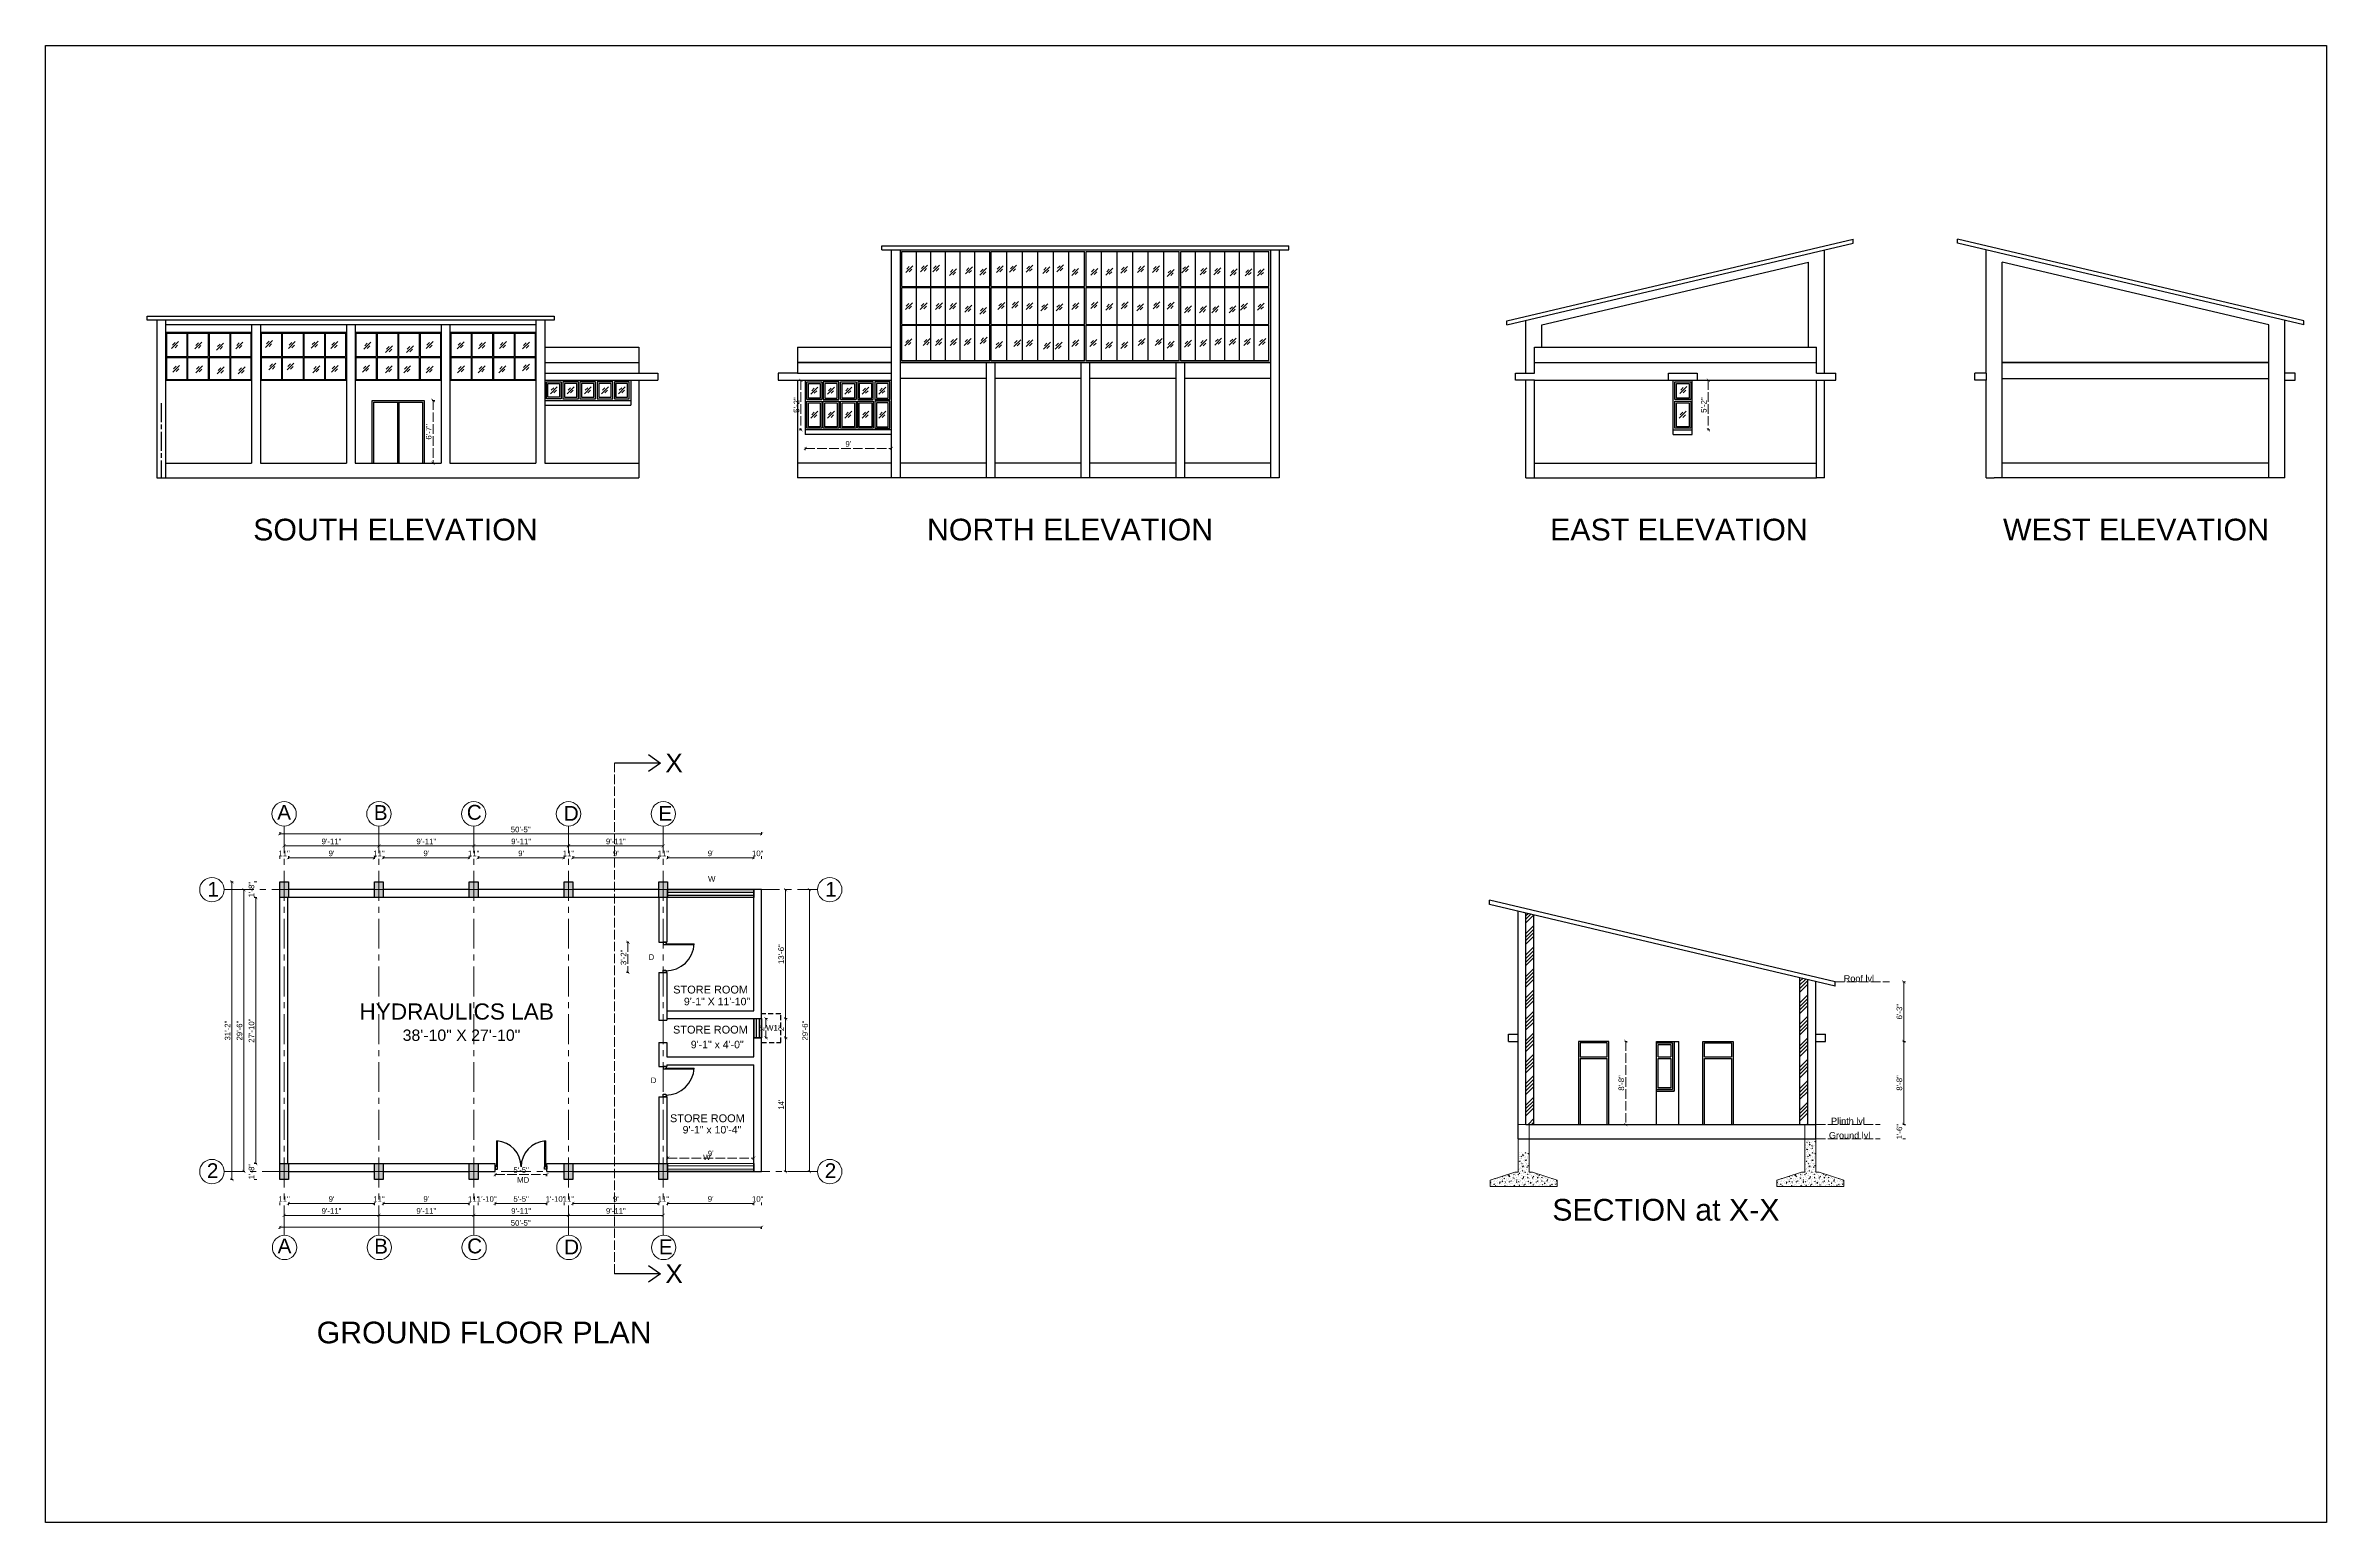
# Model space of a CAD drawing. Header units: inches. Extents: x -6800 to 96653, y -25814 to 17379.
# Drawn here: x 9686 to 12550, y -3547 to -1692 of the extents above; entities that cross this region are included whole.
import ezdxf

# ---------------------------------------------------------------- set-up
doc = ezdxf.new("R2010")
doc.units = ezdxf.units.IN
doc.header["$MEASUREMENT"] = 0
doc.header["$PDMODE"] = 34
for name, pattern in [('ACAD_ISO02W100', [15, 12, -3]), ('ACAD_ISO08W100', [36, 24, -3, 6, -3]), ('CENTER', [2, 1.25, -0.25, 0.25, -0.25]), ('CENTER2', [28.575, 19.05, -3.175, 3.175, -3.175]), ('DASHED2', [0.375, 0.25, -0.125])]:
    doc.linetypes.add(name, pattern=pattern)
doc.layers.add('0 @ 1', color=7, linetype='Continuous')
doc.layers.add('A-Windows', color=7, linetype='Continuous')
for name, color, linetype, lineweight in [('Cent line', 54, 'CENTER', 9), ('dimension', 50, 'Continuous', 20), ('dimension @ 1', 50, 'Continuous', 20), ('Footing', 50, 'Continuous', 20), ('Hatch', 161, 'Continuous', 5), ('Opening elevation', 130, 'Continuous', 9), ('Sec line', 7, 'ACAD_ISO02W100', 13), ('text', 31, 'Continuous', 13), ('Win ele', 211, 'Continuous', 15), ('Window', 140, 'Continuous', 13)]:
    doc.layers.add(name, color=color, linetype=linetype, lineweight=lineweight)
doc.styles.get("Standard").update_dxf_attribs({"font": 'arial.ttf'})
doc.dimstyles.get("Standard").update_dxf_attribs({"dimtxt": 7, "dimasz": 4, "dimexe": 2, "dimexo": 2, "dimgap": 2, "dimtad": 1, "dimdec": 0, "dimzin": 0, "dimdsep": 46, "dimlunit": 4, "dimtxsty": 'Standard', "dimblk": 'ARCHTICK', "dimcen": 0.25, "dimclrd": 256, "dimclre": 256, "dimclrt": 256, "dimadec": 0, "dimazin": 0, "dimtfac": 1, "dimtdec": 0, "dimtofl": 0, "dimtmove": 0, "dimatfit": 3, "dimfxl": 1, "dimfxlon": 1, "dimtolj": 1, "dimtzin": 0, "dimlwd": -1, "dimlwe": -1, "dimarcsym": 1})

# ---------------------------------------------------------------- blocks, each defined once
blk = doc.blocks.new('B')
at = {"layer": 'A-Windows', "true_color": 0x000000, "transparency": 33554687}
h = blk.add_hatch(dxfattribs=at)
h.set_pattern_fill('STEEL', color=18, scale=0.02)
h.set_pattern_definition([(45, (10791.404117, -2042.976396), (-0.044901281, 0.044901281), []), (45, (10791.404117, -2042.944646), (-0.044901281, 0.044901281), [])])
h.paths.add_polyline_path([(10797.9, -2042.4), (10779.5, -2042.4), (10779.5, -2043.4), (10797.9, -2043.4)])
h.paths.add_polyline_path([(10816.3, -2042.4), (10797.9, -2042.4), (10797.9, -2043.4), (10816.3, -2043.4)])
h.paths.add_polyline_path([(10834.7, -2042.4), (10816.3, -2042.4), (10816.3, -2043.4), (10834.7, -2043.4)])
h.paths.add_polyline_path([(10853.1, -2042.4), (10834.7, -2042.4), (10834.7, -2043.4), (10853.1, -2043.4)])
h.paths.add_polyline_path([(10853.1, -1994.8), (10834.7, -1994.8), (10834.7, -1995.8), (10853.1, -1995.8)])
h.paths.add_polyline_path([(10834.7, -1994.8), (10816.3, -1994.8), (10816.3, -1995.8), (10834.7, -1995.8)])
h.paths.add_polyline_path([(10816.3, -1994.8), (10797.9, -1994.8), (10797.9, -1995.8), (10816.3, -1995.8)])
h.paths.add_polyline_path([(10797.9, -1994.8), (10779.5, -1994.8), (10779.5, -1995.8), (10797.9, -1995.8)])
h.paths.add_polyline_path([(10912.6, -1994.8), (10893.1, -1994.8), (10893.1, -1995.8), (10912.6, -1995.8)])
h.paths.add_polyline_path([(10932.1, -1994.8), (10912.6, -1994.8), (10912.6, -1995.8), (10932.1, -1995.8)])
h.paths.add_polyline_path([(10951.6, -1994.8), (10932.1, -1994.8), (10932.1, -1995.8), (10951.6, -1995.8)])
h.paths.add_polyline_path([(10971.1, -1994.8), (10951.6, -1994.8), (10951.6, -1995.8), (10971.1, -1995.8)])
h.paths.add_polyline_path([(10912.6, -2042.4), (10893.1, -2042.4), (10893.1, -2043.4), (10912.6, -2043.4)])
h.paths.add_polyline_path([(10932.1, -2042.4), (10912.6, -2042.4), (10912.6, -2043.4), (10932.1, -2043.4)])
h.paths.add_polyline_path([(10951.6, -2042.4), (10932.1, -2042.4), (10932.1, -2043.4), (10951.6, -2043.4)])
h.paths.add_polyline_path([(10971.1, -2042.4), (10951.6, -2042.4), (10951.6, -2043.4), (10971.1, -2043.4)])
h.paths.add_polyline_path([(11031.6, -2042.4), (11012.1, -2042.4), (11012.1, -2043.4), (11031.6, -2043.4)])
h.paths.add_polyline_path([(11051.1, -2042.4), (11031.6, -2042.4), (11031.6, -2043.4), (11051.1, -2043.4)])
h.paths.add_polyline_path([(11070.6, -2042.4), (11051.1, -2042.4), (11051.1, -2043.4), (11070.6, -2043.4)])
h.paths.add_polyline_path([(11090.1, -2042.4), (11070.6, -2042.4), (11070.6, -2043.4), (11090.1, -2043.4)])
h.paths.add_polyline_path([(11090.1, -1994.8), (11070.6, -1994.8), (11070.6, -1995.8), (11090.1, -1995.8)])
h.paths.add_polyline_path([(11070.6, -1994.8), (11051.1, -1994.8), (11051.1, -1995.8), (11070.6, -1995.8)])
h.paths.add_polyline_path([(11051.1, -1994.8), (11031.6, -1994.8), (11031.6, -1995.8), (11051.1, -1995.8)])
h.paths.add_polyline_path([(11031.6, -1994.8), (11012.1, -1994.8), (11012.1, -1995.8), (11031.6, -1995.8)])
h.paths.add_polyline_path([(11148.4, -1994.8), (11130, -1994.8), (11130, -1995.8), (11148.4, -1995.8)])
h.paths.add_polyline_path([(11166.8, -1994.8), (11148.4, -1994.8), (11148.4, -1995.8), (11166.8, -1995.8)])
h.paths.add_polyline_path([(11185.2, -1994.8), (11166.8, -1994.8), (11166.8, -1995.8), (11185.2, -1995.8)])
h.paths.add_polyline_path([(11203.6, -1994.8), (11185.2, -1994.8), (11185.2, -1995.8), (11203.6, -1995.8)])
h.paths.add_polyline_path([(11203.6, -2042.4), (11185.2, -2042.4), (11185.2, -2043.4), (11203.6, -2043.4)])
h.paths.add_polyline_path([(11185.2, -2042.4), (11166.8, -2042.4), (11166.8, -2043.4), (11185.2, -2043.4)])
h.paths.add_polyline_path([(11166.8, -2042.4), (11148.4, -2042.4), (11148.4, -2043.4), (11166.8, -2043.4)])
h.paths.add_polyline_path([(11148.4, -2042.4), (11130, -2042.4), (11130, -2043.4), (11148.4, -2043.4)])
at = {"layer": 'A-Windows'}
for p, q in [((10736.1, -1943.8), (11247.1, -1943.8)), ((10736.1, -1948.8), (10736.1, -1943.8)), ((11247.1, -1948.8), (11247.1, -1943.8)), ((10736.1, -1948.8), (11247.1, -1948.8)), ((10748.1, -1948.8), (10748.1, -2234.7)), ((10759.1, -1948.8), (10759.1, -2234.7)), ((10761.1, -1950.8), (10871.6, -1950.8)), ((10761.1, -1994.8), (10761.1, -1950.8)), ((10779.5, -2088), (10779.5, -1950.8)), ((10797.9, -2088), (10797.9, -1950.8)), ((10816.3, -2088), (10816.3, -1950.8)), ((10834.7, -2088), (10834.7, -1950.8)), ((10853.1, -2088), (10853.1, -1950.8)), ((10871.6, -1994.8), (10871.6, -1950.8)), ((10873.6, -1994.8), (10873.6, -1950.8)), ((10873.6, -1950.8), (10990.6, -1950.8)), ((10893.1, -2088), (10893.1, -1950.8)), ((10912.6, -2088), (10912.6, -1950.8)), ((10932.1, -2088), (10932.1, -1950.8)), ((10951.6, -2088), (10951.6, -1950.8)), ((10971.1, -2088), (10971.1, -1950.8)), ((10990.6, -1994.8), (10990.6, -1950.8)), ((10992.6, -1994.8), (10992.6, -1950.8)), ((10992.6, -1950.8), (11109.6, -1950.8)), ((11012.1, -2088), (11012.1, -1950.8)), ((11031.6, -2088), (11031.6, -1950.8)), ((11051.1, -2088), (11051.1, -1950.8)), ((11070.6, -2088), (11070.6, -1950.8)), ((11090.1, -2088), (11090.1, -1950.8)), ((11109.6, -1994.8), (11109.6, -1950.8)), ((11111.6, -1994.8), (11111.6, -1950.8)), ((11111.6, -1950.8), (11222.1, -1950.8)), ((11130, -2088), (11130, -1950.8)), ((11148.4, -2088), (11148.4, -1950.8)), ((11166.8, -2088), (11166.8, -1950.8)), ((11185.2, -2088), (11185.2, -1950.8)), ((11203.6, -2088), (11203.6, -1950.8)), ((11222.1, -1994.8), (11222.1, -1950.8)), ((11224.1, -1948.8), (11224.1, -2234.7)), ((11235.1, -1948.8), (11235.1, -2234.7)), ((10761.1, -1994.8), (10871.6, -1994.8)), ((10761.1, -1995.8), (10871.6, -1995.8)), ((10761.1, -2042.4), (10761.1, -1995.8)), ((10871.6, -2042.4), (10871.6, -1995.8)), ((10873.6, -1994.8), (10990.6, -1994.8)), ((10873.6, -2042.4), (10873.6, -1995.8)), ((10873.6, -1995.8), (10990.6, -1995.8)), ((10990.6, -2042.4), (10990.6, -1995.8)), ((10992.6, -1994.8), (11109.6, -1994.8)), ((10992.6, -2042.4), (10992.6, -1995.8)), ((10992.6, -1995.8), (11109.6, -1995.8)), ((11109.6, -2042.4), (11109.6, -1995.8)), ((11111.6, -1994.8), (11222.1, -1994.8)), ((11111.6, -2042.4), (11111.6, -1995.8)), ((11111.6, -1995.8), (11222.1, -1995.8)), ((11222.1, -2042.4), (11222.1, -1995.8)), ((10761.1, -2042.4), (10871.6, -2042.4)), ((10761.1, -2043.4), (10871.6, -2043.4)), ((10761.1, -2088), (10761.1, -2043.4)), ((10871.6, -2088), (10871.6, -2043.4)), ((10873.6, -2042.4), (10990.6, -2042.4)), ((10873.6, -2088), (10873.6, -2043.4)), ((10873.6, -2043.4), (10990.6, -2043.4)), ((10990.6, -2042.4), (10990.6, -2034.9)), ((10990.6, -2088), (10990.6, -2043.4)), ((10990.6, -2061.7), (10990.6, -2043.4)), ((10992.6, -2042.4), (11109.6, -2042.4)), ((10992.6, -2088), (10992.6, -2043.4)), ((10992.6, -2043.4), (11109.6, -2043.4)), ((11109.6, -2042.4), (11109.6, -2034.9)), ((11109.6, -2088), (11109.6, -2043.4)), ((11109.6, -2061.7), (11109.6, -2043.4)), ((11111.6, -2042.4), (11222.1, -2042.4)), ((11111.6, -2088), (11111.6, -2043.4)), ((11111.6, -2043.4), (11222.1, -2043.4)), ((11222.1, -2088), (11222.1, -2043.4)), ((10630.1, -2070.7), (10630.1, -2103.4)), ((10630.1, -2070.7), (10748.1, -2070.7)), ((10630.1, -2089.9), (10748.1, -2089.9)), ((10748.1, -2090), (10630.1, -2090)), ((10759.1, -2089.9), (11224.1, -2089.9)), ((10878.1, -2090), (10759.1, -2090)), ((10871.6, -2088), (10761.1, -2088)), ((10867.1, -2090), (10867.1, -2234.7)), ((10871.6, -2088), (10871.6, -2062.7)), ((10878.1, -2090), (10872.6, -2090)), ((10873.6, -2088), (10873.6, -2062.7)), ((10878.1, -2088), (10873.6, -2088)), ((10873.6, -2090), (10873.6, -2089.9)), ((10990.6, -2088), (10878.1, -2088)), ((10878.1, -2090), (10878.1, -2234.7)), ((11116.1, -2090), (10878.1, -2090)), ((10986.1, -2090), (10986.1, -2234.7)), ((11109.6, -2088), (10992.6, -2088)), ((10997.1, -2090), (10997.1, -2234.7)), ((11105.1, -2090), (11105.1, -2234.7)), ((11116.1, -2088), (11111.6, -2088)), ((11222.1, -2088), (11116.1, -2088)), ((11116.1, -2090), (11116.1, -2234.7)), ((11224.1, -2090), (11116.1, -2090)), ((10630.1, -2103.4), (10606.1, -2103.4)), ((10606.1, -2103.4), (10606.1, -2112.4)), ((10606.1, -2112.4), (10630.1, -2112.4)), ((10630.1, -2103.4), (10748.1, -2103.4)), ((10630.1, -2112.4), (10630.1, -2234.7)), ((10630.1, -2112.4), (10630.1, -2234.7)), ((10630.1, -2112.4), (10748.1, -2112.4)), ((10640.1, -2112.4), (10640.1, -2174.7)), ((10748.1, -2112.4), (10748.1, -2136.7)), ((10867.1, -2110.2), (10759.1, -2110.2)), ((10986.1, -2110.2), (10878.1, -2110.2)), ((11105.1, -2110.2), (10997.1, -2110.2)), ((11224.1, -2110.2), (11116.1, -2110.2)), ((10748.1, -2174.7), (10640.1, -2174.7)), ((10640.1, -2174.7), (10640.1, -2180.7)), ((10748.1, -2180.7), (10640.1, -2180.7)), ((10748.1, -2216.7), (10630.1, -2216.7)), ((10867.1, -2216.7), (10759.1, -2216.7)), ((10986.1, -2216.7), (10878.1, -2216.7)), ((11105.1, -2216.7), (10997.1, -2216.7)), ((11224.1, -2216.7), (11116.1, -2216.7)), ((11235.1, -2234.7), (10630.1, -2234.7))]:
    blk.add_line(p, q, dxfattribs=at)
for points in [[(10642.1, -2136.7), (10642.1, -2114.4), (10660.7, -2114.4), (10660.7, -2136.7)], [(10644.1, -2134.7), (10644.1, -2116.4), (10658.7, -2116.4), (10658.7, -2134.7)], [(10662.7, -2114.4), (10662.7, -2136.7), (10682.3, -2136.7), (10682.3, -2114.4)], [(10664.7, -2116.4), (10664.7, -2134.7), (10680.3, -2134.7), (10680.3, -2116.4)], [(10703.9, -2114.4), (10703.9, -2136.7), (10684.3, -2136.7), (10684.3, -2114.4)], [(10701.9, -2116.4), (10701.9, -2134.7), (10686.3, -2134.7), (10686.3, -2116.4)], [(10725.5, -2114.4), (10705.9, -2114.4), (10705.9, -2136.7), (10725.5, -2136.7)], [(10723.5, -2116.4), (10707.9, -2116.4), (10707.9, -2134.7), (10723.5, -2134.7)], [(10746.1, -2136.7), (10746.1, -2114.4), (10727.5, -2114.4), (10727.5, -2136.7)], [(10744.1, -2134.7), (10744.1, -2116.4), (10729.5, -2116.4), (10729.5, -2134.7)], [(10642.1, -2172.7), (10642.1, -2138.7), (10660.7, -2138.7), (10660.7, -2172.7)], [(10644.1, -2170.7), (10644.1, -2140.7), (10658.7, -2140.7), (10658.7, -2170.7)], [(10662.7, -2172.7), (10662.7, -2138.7), (10682.3, -2138.7), (10682.3, -2172.7)], [(10664.7, -2170.7), (10664.7, -2140.7), (10680.3, -2140.7), (10680.3, -2170.7)], [(10703.9, -2172.7), (10684.3, -2172.7), (10684.3, -2138.7), (10703.9, -2138.7)], [(10701.9, -2170.7), (10686.3, -2170.7), (10686.3, -2140.7), (10701.9, -2140.7)], [(10725.5, -2172.7), (10705.9, -2172.7), (10705.9, -2138.7), (10725.5, -2138.7)], [(10723.5, -2170.7), (10707.9, -2170.7), (10707.9, -2140.7), (10723.5, -2140.7)], [(10727.5, -2138.7), (10727.5, -2172.7), (10746.1, -2172.7), (10746.1, -2138.7)], [(10729.5, -2140.7), (10729.5, -2170.7), (10744.1, -2170.7), (10744.1, -2140.7)]]:
    blk.add_lwpolyline(points, close=True, dxfattribs=at)
at = {"layer": 'Opening elevation', "transparency": 33554628}
for p, q in [((10766.4, -1977.1), (10775.1, -1968.5)), ((10767.5, -1972.8), (10770.7, -1969.5)), ((10770.7, -1976.1), (10774, -1972.8)), ((10784.8, -1976.4), (10793.5, -1967.8)), ((10785.9, -1972.1), (10789.2, -1968.8)), ((10789.2, -1975.4), (10792.4, -1972.1)), ((10800.1, -1976.4), (10808.7, -1967.8)), ((10801.1, -1972.1), (10804.4, -1968.8)), ((10804.4, -1975.4), (10807.7, -1972.1)), ((10821.1, -1981), (10829.8, -1972.4)), ((10822.2, -1976.7), (10825.4, -1973.4)), ((10841.2, -1978.7), (10849.9, -1970.1)), ((10842.3, -1974.4), (10845.6, -1971.1)), ((10845.6, -1977.7), (10848.8, -1974.4)), ((10859.1, -1980.5), (10867.7, -1971.8)), ((10860.1, -1976.1), (10863.4, -1972.8)), ((10880, -1977.1), (10888.7, -1968.5)), ((10881.1, -1972.8), (10884.4, -1969.5)), ((10884.4, -1976.1), (10887.6, -1972.8)), ((10896.6, -1976.7), (10905.2, -1968)), ((10897.6, -1972.3), (10900.9, -1969.1)), ((10900.9, -1975.6), (10904.2, -1972.3)), ((10917.2, -1976.7), (10925.8, -1968)), ((10918.2, -1972.3), (10921.5, -1969.1)), ((10921.5, -1975.6), (10924.8, -1972.3)), ((10938.3, -1978.4), (10947, -1969.8)), ((10939.4, -1974.1), (10942.7, -1970.8)), ((10942.7, -1977.4), (10946, -1974.1)), ((10955.8, -1976.1), (10964.4, -1967.4)), ((10956.8, -1971.8), (10960.1, -1968.5)), ((10960.1, -1975), (10963.4, -1971.8)), ((10974.6, -1980.7), (10983.3, -1972.1)), ((10975.7, -1976.4), (10979, -1973.1)), ((10998.5, -1980.6), (11007.2, -1971.9)), ((10999.6, -1976.3), (11002.9, -1973)), ((11017.5, -1980.4), (11026.2, -1971.7)), ((11018.6, -1976.1), (11021.8, -1972.8)), ((11036.1, -1978), (11044.7, -1969.4)), ((11037.1, -1973.7), (11040.4, -1970.4)), ((11040.4, -1977), (11043.7, -1973.7)), ((11057.2, -1977.1), (11065.9, -1968.5)), ((11058.3, -1972.8), (11061.5, -1969.5)), ((11061.5, -1976.1), (11064.8, -1972.8)), ((11076.1, -1977.1), (11084.8, -1968.5)), ((11077.2, -1972.8), (11080.5, -1969.5)), ((11080.5, -1976.1), (11083.7, -1972.8)), ((11094.5, -1982), (11103.2, -1973.4)), ((11095.6, -1977.7), (11098.9, -1974.4)), ((11113, -1977.4), (11121.6, -1968.8)), ((11114, -1973.1), (11117.3, -1969.8)), ((11117.3, -1976.4), (11120.6, -1973.1)), ((11135.7, -1979.8), (11144.4, -1971.1)), ((11136.8, -1975.4), (11140, -1972.2)), ((11140, -1978.7), (11143.3, -1975.4)), ((11153.2, -1979.8), (11161.9, -1971.1)), ((11154.3, -1975.4), (11157.5, -1972.2)), ((11157.5, -1978.7), (11160.8, -1975.4)), ((11173.6, -1981.2), (11182.2, -1972.6)), ((11174.6, -1976.9), (11177.9, -1973.6)), ((11192.2, -1981.2), (11200.9, -1972.6)), ((11193.3, -1976.9), (11196.6, -1973.6)), ((11207.7, -1981.2), (11216.3, -1972.6)), ((11208.7, -1976.9), (11212, -1973.6)), ((10825.4, -1980), (10828.7, -1976.7)), ((10863.4, -1979.4), (10866.7, -1976.1)), ((10979, -1979.7), (10982.2, -1976.4)), ((11002.9, -1979.5), (11006.1, -1976.3)), ((11021.8, -1979.3), (11025.1, -1976.1)), ((11098.9, -1981), (11102.1, -1977.7)), ((11177.9, -1980.2), (11181.2, -1976.9)), ((11196.6, -1980.2), (11199.8, -1976.9)), ((11212, -1980.2), (11215.3, -1976.9)), ((10765.8, -2023.7), (10774.5, -2015)), ((10766.9, -2019.4), (10770.2, -2016.1)), ((10770.2, -2022.6), (10773.4, -2019.4)), ((10784.5, -2023.7), (10793.2, -2015)), ((10785.6, -2019.4), (10788.9, -2016.1)), ((10788.9, -2022.6), (10792.1, -2019.4)), ((10803.5, -2023.7), (10812.2, -2015)), ((10804.6, -2019.4), (10807.9, -2016.1)), ((10807.9, -2022.6), (10811.1, -2019.4)), ((10821.1, -2023.7), (10829.8, -2015)), ((10822.2, -2019.4), (10825.4, -2016.1)), ((10825.4, -2022.6), (10828.7, -2019.4)), ((10840.4, -2027), (10849, -2018.3)), ((10841.4, -2022.6), (10844.7, -2019.4)), ((10844.7, -2025.9), (10848, -2022.6)), ((10859.1, -2029.6), (10867.7, -2021)), ((10860.1, -2025.3), (10863.4, -2022)), ((10863.4, -2028.6), (10866.7, -2025.3)), ((10882, -2023.4), (10890.7, -2014.8)), ((10883.1, -2019.1), (10886.4, -2015.8)), ((10886.4, -2022.4), (10889.7, -2019.1)), ((10899.2, -2021.9), (10907.8, -2013.3)), ((10900.2, -2017.6), (10903.5, -2014.3)), ((10903.5, -2020.9), (10906.8, -2017.6)), ((10917.2, -2023.7), (10925.8, -2015)), ((10918.2, -2019.4), (10921.5, -2016.1)), ((10921.5, -2022.6), (10924.8, -2019.4)), ((10936, -2025.1), (10944.7, -2016.5)), ((10937.1, -2020.8), (10940.4, -2017.5)), ((10940.4, -2024.1), (10943.6, -2020.8)), ((10954.9, -2025.1), (10963.6, -2016.5)), ((10956, -2020.8), (10959.2, -2017.5)), ((10959.2, -2024.1), (10962.5, -2020.8)), ((10974.9, -2023.7), (10983.6, -2015)), ((10976, -2019.4), (10979.2, -2016.1)), ((10979.2, -2022.6), (10982.5, -2019.4)), ((10998.5, -2022.4), (11007.2, -2013.8)), ((10999.6, -2018.1), (11002.9, -2014.8)), ((11002.9, -2021.4), (11006.1, -2018.1)), ((11017.5, -2024.5), (11026.2, -2015.8)), ((11018.6, -2020.1), (11021.8, -2016.8)), ((11021.8, -2023.4), (11025.1, -2020.1)), ((11036.6, -2022.8), (11045.3, -2014.1)), ((11037.7, -2018.5), (11040.9, -2015.2)), ((11040.9, -2021.7), (11044.2, -2018.5)), ((11056.3, -2025.2), (11064.9, -2016.5)), ((11057.3, -2020.8), (11060.6, -2017.6)), ((11060.6, -2024.1), (11063.9, -2020.8)), ((11076.7, -2022.8), (11085.3, -2014.1)), ((11077.7, -2018.5), (11081, -2015.2)), ((11081, -2021.7), (11084.3, -2018.5)), ((11094.5, -2023.2), (11103.2, -2014.5)), ((11095.6, -2018.8), (11098.9, -2015.6)), ((11098.9, -2022.1), (11102.1, -2018.8)), ((11116.2, -2027.8), (11124.9, -2019.1)), ((11117.2, -2023.5), (11120.5, -2020.2)), ((11120.5, -2026.7), (11123.8, -2023.5)), ((11135.1, -2027.8), (11143.8, -2019.1)), ((11136.2, -2023.5), (11139.5, -2020.2)), ((11139.5, -2026.7), (11142.7, -2023.5)), ((11150.6, -2027.8), (11159.2, -2019.1)), ((11151.6, -2023.5), (11154.9, -2020.2)), ((11154.9, -2026.7), (11158.2, -2023.5)), ((11172.1, -2027.6), (11180.8, -2018.9)), ((11173.2, -2023.2), (11176.5, -2020)), ((11176.5, -2026.5), (11179.7, -2023.2)), ((11186.4, -2024.3), (11195.1, -2015.6)), ((11187.5, -2020), (11190.7, -2016.7)), ((11190.7, -2023.2), (11194, -2020)), ((11207.7, -2024.3), (11216.3, -2015.6)), ((11208.7, -2020), (11212, -2016.7)), ((11212, -2023.2), (11215.3, -2020)), ((10765.2, -2069.1), (10773.8, -2060.5)), ((10766.2, -2064.8), (10769.5, -2061.5)), ((10788.1, -2068.8), (10796.8, -2060.1)), ((10789.2, -2064.4), (10792.5, -2061.2)), ((10803.5, -2068.8), (10812.1, -2060.1)), ((10804.5, -2064.4), (10807.8, -2061.2)), ((10821.9, -2068.8), (10830.6, -2060.1)), ((10823, -2064.4), (10826.2, -2061.2)), ((10839.6, -2068.6), (10848.3, -2059.9)), ((10840.7, -2064.3), (10843.9, -2061)), ((10859.7, -2066.8), (10868.3, -2058.1)), ((10860.7, -2062.5), (10864, -2059.2)), ((10901.8, -2070.1), (10910.5, -2061.5)), ((10917.2, -2070.1), (10925.8, -2061.5)), ((10974.9, -2070.1), (10983.6, -2061.5)), ((10997.5, -2070), (11006.2, -2061.3)), ((11057.9, -2068.7), (11066.6, -2060)), ((11059, -2064.3), (11062.2, -2061.1)), ((11079.4, -2068.7), (11088, -2060)), ((11080.4, -2064.3), (11083.7, -2061.1)), ((11135.4, -2070), (11144.1, -2061.4)), ((11154.1, -2068.3), (11162.7, -2059.6)), ((11155.1, -2063.9), (11158.4, -2060.7)), ((11172.4, -2068.3), (11181.1, -2059.6)), ((11173.5, -2063.9), (11176.7, -2060.7)), ((11190.5, -2068.6), (11199.1, -2059.9)), ((11191.5, -2064.2), (11194.8, -2061)), ((11209.7, -2068.6), (11218.4, -2059.9)), ((11210.8, -2064.2), (11214, -2061)), ((10769.5, -2068.1), (10772.8, -2064.8)), ((10792.5, -2067.7), (10795.7, -2064.4)), ((10807.8, -2067.7), (10811.1, -2064.4)), ((10826.2, -2067.7), (10829.5, -2064.4)), ((10843.9, -2067.5), (10847.2, -2064.3)), ((10864, -2065.7), (10867.3, -2062.5)), ((10878.9, -2072.4), (10887.5, -2063.8)), ((10879.9, -2068.1), (10883.2, -2064.8)), ((10883.2, -2071.4), (10886.5, -2068.1)), ((10902.8, -2065.8), (10906.1, -2062.5)), ((10906.1, -2069.1), (10909.4, -2065.8)), ((10918.2, -2065.8), (10921.5, -2062.5)), ((10921.5, -2069.1), (10924.8, -2065.8)), ((10939.2, -2073.4), (10947.9, -2064.7)), ((10940.3, -2069.1), (10943.5, -2065.8)), ((10943.5, -2072.3), (10946.8, -2069.1)), ((10953.7, -2073.4), (10962.4, -2064.7)), ((10954.8, -2069.1), (10958.1, -2065.8)), ((10958.1, -2072.3), (10961.3, -2069.1)), ((10976, -2065.8), (10979.2, -2062.5)), ((10979.2, -2069.1), (10982.5, -2065.8)), ((10998.6, -2065.7), (11001.9, -2062.4)), ((11001.9, -2068.9), (11005.1, -2065.7)), ((11017, -2072.7), (11025.7, -2064.1)), ((11018, -2068.4), (11021.3, -2065.1)), ((11021.3, -2071.7), (11024.6, -2068.4)), ((11036.4, -2072.7), (11045.1, -2064.1)), ((11037.5, -2068.4), (11040.8, -2065.1)), ((11040.8, -2071.7), (11044, -2068.4)), ((11062.2, -2067.6), (11065.5, -2064.3)), ((11083.7, -2067.6), (11087, -2064.3)), ((11094.5, -2071.9), (11103.1, -2063.3)), ((11095.5, -2067.6), (11098.8, -2064.3)), ((11098.8, -2070.9), (11102.1, -2067.6)), ((11116.2, -2070.9), (11124.9, -2062.2)), ((11117.2, -2066.6), (11120.5, -2063.3)), ((11120.5, -2069.8), (11123.8, -2066.6)), ((11136.5, -2065.7), (11139.7, -2062.4)), ((11139.7, -2069), (11143, -2065.7)), ((11158.4, -2067.2), (11161.7, -2063.9)), ((11176.7, -2067.2), (11180, -2063.9)), ((11194.8, -2067.5), (11198.1, -2064.2)), ((11214, -2067.5), (11217.3, -2064.2)), ((10647, -2129.9), (10655.7, -2121.2)), ((10648.1, -2125.5), (10651.4, -2122.3)), ((10651.4, -2128.8), (10654.6, -2125.5)), ((10668.1, -2129.9), (10676.8, -2121.2)), ((10669.2, -2125.5), (10672.5, -2122.3)), ((10672.5, -2128.8), (10675.7, -2125.5)), ((10689.7, -2129.9), (10698.4, -2121.2)), ((10690.8, -2125.5), (10694.1, -2122.3)), ((10694.1, -2128.8), (10697.3, -2125.5)), ((10711.3, -2129.9), (10720, -2121.2)), ((10712.4, -2125.5), (10715.7, -2122.3)), ((10715.7, -2128.8), (10718.9, -2125.5)), ((10732.4, -2129.9), (10741.1, -2121.2)), ((10733.5, -2125.5), (10736.8, -2122.3)), ((10736.8, -2128.8), (10740, -2125.5)), ((10647, -2160), (10655.7, -2151.4)), ((10648.1, -2155.7), (10651.4, -2152.4)), ((10651.4, -2159), (10654.6, -2155.7)), ((10668.1, -2160), (10676.8, -2151.4)), ((10669.2, -2155.7), (10672.5, -2152.4)), ((10672.5, -2159), (10675.7, -2155.7)), ((10689.7, -2160), (10698.4, -2151.4)), ((10690.8, -2155.7), (10694.1, -2152.4)), ((10694.1, -2159), (10697.3, -2155.7)), ((10711.3, -2160), (10720, -2151.4)), ((10712.4, -2155.7), (10715.7, -2152.4)), ((10715.7, -2159), (10718.9, -2155.7)), ((10732.4, -2160), (10741.1, -2151.4)), ((10733.5, -2155.7), (10736.8, -2152.4)), ((10736.8, -2159), (10740, -2155.7))]:
    blk.add_line(p, q, dxfattribs=at)
at = {"layer": 'A-Windows'}
blk.add_text('NORTH ELEVATION', height=27.229, dxfattribs=at).set_placement((10792.9, -2313.5))
blk = doc.blocks.new('Ce')
at = {"layer": 'A-Windows'}
for p, q in [((11520.7, -2037.7), (11955.7, -1935.3)), ((11520.7, -2042.8), (11955.7, -1940.4)), ((11955.7, -1940.4), (11955.7, -1935.3)), ((11564.7, -2042.7), (11899.7, -1963.9)), ((11899.7, -2070.7), (11899.7, -1963.9)), ((11919.7, -2103.4), (11919.7, -1948.9)), ((11520.7, -2042.8), (11520.7, -2037.7)), ((11544.7, -2103.4), (11544.7, -2037.2)), ((11564.7, -2070.7), (11564.7, -2042.7)), ((11564.7, -2070.7), (11564.7, -2046.3)), ((11555.7, -2070.7), (11909.7, -2070.7)), ((11555.7, -2103.4), (11555.7, -2070.7)), ((11555.7, -2089.9), (11909.7, -2089.9)), ((11909.7, -2103.4), (11909.7, -2070.7)), ((11531.7, -2112.4), (11531.7, -2103.4)), ((11531.7, -2103.4), (11544.7, -2103.4)), ((11555.7, -2112.4), (11531.7, -2112.4)), ((11544.7, -2103.4), (11555.7, -2103.4)), ((11544.7, -2234.7), (11544.7, -2112.4)), ((11555.7, -2234.7), (11555.7, -2112.4)), ((11555.7, -2112.4), (11933.7, -2112.4)), ((11729.7, -2180.7), (11729.7, -2112.4)), ((11753.7, -2180.7), (11753.7, -2112.4)), ((11909.7, -2103.4), (11933.7, -2103.4)), ((11909.7, -2234.7), (11909.7, -2112.4)), ((11919.7, -2234.7), (11919.7, -2112.4)), ((11919.7, -2112.4), (11933.7, -2112.4)), ((11933.7, -2112.4), (11933.7, -2103.4)), ((11729.7, -2174.7), (11753.7, -2174.7)), ((11729.7, -2180.7), (11753.7, -2180.7)), ((11555.7, -2216.7), (11909.7, -2216.7)), ((11555.7, -2216.7), (11723.7, -2216.7)), ((11544.7, -2234.7), (11555.7, -2234.7)), ((11555.7, -2234.7), (11909.7, -2234.7)), ((11919.7, -2234.7), (11909.7, -2234.7))]:
    blk.add_line(p, q, dxfattribs=at)
blk.add_lwpolyline([(11723.7, -2112.4), (11723.7, -2103.4), (11759.7, -2103.4), (11759.7, -2112.4)], dxfattribs=at)
for points in [[(11751.7, -2136.7), (11731.7, -2136.7), (11731.7, -2114.4), (11751.7, -2114.4)], [(11749.7, -2134.7), (11733.7, -2134.7), (11733.7, -2116.4), (11749.7, -2116.4)], [(11751.7, -2172.7), (11731.7, -2172.7), (11731.7, -2138.7), (11751.7, -2138.7)], [(11749.7, -2170.7), (11733.7, -2170.7), (11733.7, -2140.7), (11749.7, -2140.7)]]:
    blk.add_lwpolyline(points, close=True, dxfattribs=at)
at = {"layer": 'Opening elevation', "transparency": 33554628}
for p, q in [((11738.1, -2129.1), (11746.7, -2120.4)), ((11739.1, -2124.8), (11742.4, -2121.5)), ((11742.4, -2128), (11745.7, -2124.8)), ((11737.4, -2160), (11746.1, -2151.4)), ((11738.5, -2155.7), (11741.7, -2152.4)), ((11741.7, -2159), (11745, -2155.7))]:
    blk.add_line(p, q, dxfattribs=at)
at = {"layer": 'A-Windows'}
blk.add_text('EAST ELEVATION', height=27.229, dxfattribs=at).set_placement((11575.2, -2313.5))
blk = doc.blocks.new('W')
at = {"layer": 'A-Windows'}
for p, q in [((12086.6, -1940.4), (12086.6, -1935.3)), ((12521.6, -2037.7), (12086.6, -1935.3)), ((12521.6, -2042.8), (12086.6, -1940.4)), ((12122.6, -2103.4), (12122.6, -1948.9)), ((12142.6, -2234.7), (12142.6, -1963.9)), ((12477.6, -2042.7), (12142.6, -1963.9)), ((12477.6, -2070.7), (12477.6, -2042.7)), ((12477.6, -2234.7), (12477.6, -2042.7)), ((12497.6, -2103.4), (12497.6, -2037.2)), ((12521.6, -2042.8), (12521.6, -2037.7)), ((12477.6, -2089.9), (12142.6, -2089.9)), ((12142.6, -2089.9), (12477.6, -2089.9)), ((12122.6, -2103.4), (12108.6, -2103.4)), ((12108.6, -2112.4), (12108.6, -2103.4)), ((12122.6, -2112.4), (12108.6, -2112.4)), ((12122.6, -2112.4), (12108.6, -2112.4)), ((12122.6, -2103.4), (12122.6, -2112.4)), ((12122.6, -2234.7), (12122.6, -2112.4)), ((12142.6, -2110.2), (12477.6, -2110.2)), ((12510.6, -2103.4), (12497.6, -2103.4)), ((12497.6, -2112.4), (12497.6, -2103.4)), ((12497.6, -2234.7), (12497.6, -2112.4)), ((12497.6, -2112.4), (12510.6, -2112.4)), ((12510.6, -2112.4), (12510.6, -2103.4)), ((12477.6, -2216.7), (12142.6, -2216.7)), ((12122.6, -2234.7), (12132.6, -2234.7)), ((12486.6, -2234.7), (12132.6, -2234.7)), ((12497.6, -2234.7), (12486.6, -2234.7))]:
    blk.add_line(p, q, dxfattribs=at)
blk.add_text('WEST ELEVATION', height=27.229, dxfattribs=at).set_placement((12143.8, -2313.5))
blk = doc.blocks.new('*D947')
at = {"layer": 'Defpoints', "color": 0, "transparency": 16777216}
for p in [(9991.3, -2712), (9980.3, -2742), (9991.3, -2742)]:
    blk.add_point(p, dxfattribs=at)
at = {"layer": 'dimension', "transparency": 16777216}
for p, q in [((9980.3, -2713.3), (9980.3, -2710)), ((9991.3, -2713.3), (9991.3, -2710))]:
    blk.add_line(p, q, dxfattribs=at)
at = {"layer": 'dimension', "transparency": 16777216, "insert": (9985.8, -2706.5), "char_height": 7, "attachment_point": 5}
blk.add_mtext('\\A1;11"', dxfattribs=at)
blk = doc.blocks.new('_ArchTick')
at = {"color": 0, "linetype": 'ByBlock', "const_width": 0.15}
blk.add_lwpolyline([(-0.5, -0.5), (0.5, 0.5)], dxfattribs=at)
blk = doc.blocks.new('*D946')
at = {"layer": 'Defpoints', "color": 0, "transparency": 16777216}
for p in [(10099.3, -2712), (9991.3, -2742), (10099.3, -2742)]:
    blk.add_point(p, dxfattribs=at)
at = {"layer": 'dimension', "transparency": 16777216}
for p, q in [((9991.3, -2713.3), (9991.3, -2710)), ((9991.3, -2712), (10099.3, -2712)), ((10099.3, -2713.3), (10099.3, -2710))]:
    blk.add_line(p, q, dxfattribs=at)
at = {"layer": 'dimension', "transparency": 16777216, "xscale": 4, "yscale": 4, "zscale": 4, "rotation": 180}
blk.add_blockref('_ArchTick', (9991.3, -2712), dxfattribs=at)
at = {"layer": 'dimension', "transparency": 16777216, "xscale": 4, "yscale": 4, "zscale": 4}
blk.add_blockref('_ArchTick', (10099.3, -2712), dxfattribs=at)
at = {"layer": 'dimension', "transparency": 16777216, "insert": (10045.3, -2706.5), "char_height": 7, "attachment_point": 5}
blk.add_mtext("\\A1;9'", dxfattribs=at)
blk = doc.blocks.new('*D945')
at = {"layer": 'Defpoints', "color": 0, "transparency": 16777216}
for p in [(10110.3, -2712), (10099.3, -2742), (10110.3, -2742)]:
    blk.add_point(p, dxfattribs=at)
at = {"layer": 'dimension', "transparency": 16777216}
for p, q in [((10099.3, -2713.3), (10099.3, -2710)), ((10110.3, -2713.3), (10110.3, -2710))]:
    blk.add_line(p, q, dxfattribs=at)
at = {"layer": 'dimension', "transparency": 16777216, "insert": (10104.8, -2706.5), "char_height": 7, "attachment_point": 5}
blk.add_mtext('\\A1;11"', dxfattribs=at)
blk = doc.blocks.new('*D944')
at = {"layer": 'Defpoints', "color": 0, "transparency": 16777216}
for p in [(10218.3, -2712), (10110.3, -2742), (10218.3, -2742)]:
    blk.add_point(p, dxfattribs=at)
at = {"layer": 'dimension', "transparency": 16777216}
for p, q in [((10110.3, -2713.3), (10110.3, -2710)), ((10110.3, -2712), (10218.3, -2712)), ((10218.3, -2713.3), (10218.3, -2710))]:
    blk.add_line(p, q, dxfattribs=at)
at = {"layer": 'dimension', "transparency": 16777216, "xscale": 4, "yscale": 4, "zscale": 4, "rotation": 180}
blk.add_blockref('_ArchTick', (10110.3, -2712), dxfattribs=at)
at = {"layer": 'dimension', "transparency": 16777216, "xscale": 4, "yscale": 4, "zscale": 4}
blk.add_blockref('_ArchTick', (10218.3, -2712), dxfattribs=at)
at = {"layer": 'dimension', "transparency": 16777216, "insert": (10164.3, -2706.5), "char_height": 7, "attachment_point": 5}
blk.add_mtext("\\A1;9'", dxfattribs=at)
blk = doc.blocks.new('*D943')
at = {"layer": 'Defpoints', "color": 0, "transparency": 16777216}
for p in [(10229.3, -2712), (10218.3, -2742), (10229.3, -2742)]:
    blk.add_point(p, dxfattribs=at)
at = {"layer": 'dimension', "transparency": 16777216}
for p, q in [((10218.3, -2713.3), (10218.3, -2710)), ((10229.3, -2713.3), (10229.3, -2710))]:
    blk.add_line(p, q, dxfattribs=at)
at = {"layer": 'dimension', "transparency": 16777216, "insert": (10223.8, -2706.5), "char_height": 7, "attachment_point": 5}
blk.add_mtext('\\A1;11"', dxfattribs=at)
blk = doc.blocks.new('*D942')
at = {"layer": 'Defpoints', "color": 0, "transparency": 16777216}
for p in [(10337.3, -2712), (10229.3, -2742), (10337.3, -2742)]:
    blk.add_point(p, dxfattribs=at)
at = {"layer": 'dimension', "transparency": 16777216}
for p, q in [((10229.3, -2713.3), (10229.3, -2710)), ((10229.3, -2712), (10337.3, -2712)), ((10337.3, -2713.3), (10337.3, -2710))]:
    blk.add_line(p, q, dxfattribs=at)
at = {"layer": 'dimension', "transparency": 16777216, "xscale": 4, "yscale": 4, "zscale": 4, "rotation": 180}
blk.add_blockref('_ArchTick', (10229.3, -2712), dxfattribs=at)
at = {"layer": 'dimension', "transparency": 16777216, "xscale": 4, "yscale": 4, "zscale": 4}
blk.add_blockref('_ArchTick', (10337.3, -2712), dxfattribs=at)
at = {"layer": 'dimension', "transparency": 16777216, "insert": (10283.3, -2706.5), "char_height": 7, "attachment_point": 5}
blk.add_mtext("\\A1;9'", dxfattribs=at)
blk = doc.blocks.new('*D941')
at = {"layer": 'Defpoints', "color": 0, "transparency": 16777216}
for p in [(10348.3, -2712), (10337.3, -2742), (10348.3, -2742)]:
    blk.add_point(p, dxfattribs=at)
at = {"layer": 'dimension', "transparency": 16777216}
for p, q in [((10337.3, -2713.3), (10337.3, -2710)), ((10348.3, -2713.3), (10348.3, -2710))]:
    blk.add_line(p, q, dxfattribs=at)
at = {"layer": 'dimension', "transparency": 16777216, "insert": (10342.8, -2706.5), "char_height": 7, "attachment_point": 5}
blk.add_mtext('\\A1;11"', dxfattribs=at)
blk = doc.blocks.new('*D940')
at = {"layer": 'Defpoints', "color": 0, "transparency": 16777216}
for p in [(10456.3, -2712), (10348.3, -2742), (10456.3, -2742)]:
    blk.add_point(p, dxfattribs=at)
at = {"layer": 'dimension', "transparency": 16777216}
for p, q in [((10348.3, -2713.3), (10348.3, -2710)), ((10348.3, -2712), (10456.3, -2712)), ((10456.3, -2713.3), (10456.3, -2710))]:
    blk.add_line(p, q, dxfattribs=at)
at = {"layer": 'dimension', "transparency": 16777216, "xscale": 4, "yscale": 4, "zscale": 4, "rotation": 180}
blk.add_blockref('_ArchTick', (10348.3, -2712), dxfattribs=at)
at = {"layer": 'dimension', "transparency": 16777216, "xscale": 4, "yscale": 4, "zscale": 4}
blk.add_blockref('_ArchTick', (10456.3, -2712), dxfattribs=at)
at = {"layer": 'dimension', "transparency": 16777216, "insert": (10402.3, -2706.5), "char_height": 7, "attachment_point": 5}
blk.add_mtext("\\A1;9'", dxfattribs=at)
blk = doc.blocks.new('*D939')
at = {"layer": 'Defpoints', "color": 0, "transparency": 16777216}
for p in [(10467.3, -2712), (10456.3, -2742), (10467.3, -2742)]:
    blk.add_point(p, dxfattribs=at)
at = {"layer": 'dimension', "transparency": 16777216}
for p, q in [((10456.3, -2713.3), (10456.3, -2710)), ((10467.3, -2713.3), (10467.3, -2710))]:
    blk.add_line(p, q, dxfattribs=at)
at = {"layer": 'dimension', "transparency": 16777216, "insert": (10461.8, -2706.5), "char_height": 7, "attachment_point": 5}
blk.add_mtext('\\A1;11"', dxfattribs=at)
blk = doc.blocks.new('*D938')
at = {"layer": 'Defpoints', "color": 0, "transparency": 16777216}
for p in [(10575.3, -2712), (10467.3, -2742), (10575.3, -2752)]:
    blk.add_point(p, dxfattribs=at)
at = {"layer": 'dimension', "transparency": 16777216}
for p, q in [((10467.3, -2713.3), (10467.3, -2710)), ((10467.3, -2712), (10575.3, -2712)), ((10575.3, -2713.3), (10575.3, -2710))]:
    blk.add_line(p, q, dxfattribs=at)
at = {"layer": 'dimension', "transparency": 16777216, "xscale": 4, "yscale": 4, "zscale": 4, "rotation": 180}
blk.add_blockref('_ArchTick', (10467.3, -2712), dxfattribs=at)
at = {"layer": 'dimension', "transparency": 16777216, "xscale": 4, "yscale": 4, "zscale": 4}
blk.add_blockref('_ArchTick', (10575.3, -2712), dxfattribs=at)
at = {"layer": 'dimension', "transparency": 16777216, "insert": (10521.3, -2706.5), "char_height": 7, "attachment_point": 5}
blk.add_mtext("\\A1;9'", dxfattribs=at)
blk = doc.blocks.new('*D937')
at = {"layer": 'Defpoints', "color": 0, "transparency": 16777216}
for p in [(10585.3, -2712), (10575.3, -2752), (10585.3, -2752)]:
    blk.add_point(p, dxfattribs=at)
at = {"layer": 'dimension', "transparency": 16777216}
for p, q in [((10575.3, -2713.3), (10575.3, -2710)), ((10585.3, -2713.3), (10585.3, -2710))]:
    blk.add_line(p, q, dxfattribs=at)
at = {"layer": 'dimension', "transparency": 16777216, "insert": (10580.3, -2706.5), "char_height": 7, "attachment_point": 5}
blk.add_mtext('\\A1;10"', dxfattribs=at)
blk = doc.blocks.new('*D936')
at = {"layer": 'Defpoints', "color": 0, "transparency": 16777216}
for p in [(10104.8, -2697), (9985.8, -2742), (10104.8, -2742)]:
    blk.add_point(p, dxfattribs=at)
at = {"layer": 'dimension', "transparency": 16777216}
for p, q in [((9985.8, -2698.3), (9985.8, -2695)), ((9985.8, -2697), (10104.8, -2697)), ((10104.8, -2698.3), (10104.8, -2695))]:
    blk.add_line(p, q, dxfattribs=at)
at = {"layer": 'dimension', "transparency": 16777216, "xscale": 4, "yscale": 4, "zscale": 4, "rotation": 180}
blk.add_blockref('_ArchTick', (9985.8, -2697), dxfattribs=at)
at = {"layer": 'dimension', "transparency": 16777216, "xscale": 4, "yscale": 4, "zscale": 4}
blk.add_blockref('_ArchTick', (10104.8, -2697), dxfattribs=at)
at = {"layer": 'dimension', "transparency": 16777216, "insert": (10045.3, -2691.5), "char_height": 7, "attachment_point": 5}
blk.add_mtext('\\A1;9\'-11"', dxfattribs=at)
blk = doc.blocks.new('*D935')
at = {"layer": 'Defpoints', "color": 0, "transparency": 16777216}
for p in [(10223.8, -2697), (10104.8, -2742), (10223.8, -2742)]:
    blk.add_point(p, dxfattribs=at)
at = {"layer": 'dimension', "transparency": 16777216}
for p, q in [((10104.8, -2698.3), (10104.8, -2695)), ((10104.8, -2697), (10223.8, -2697)), ((10223.8, -2698.3), (10223.8, -2695))]:
    blk.add_line(p, q, dxfattribs=at)
at = {"layer": 'dimension', "transparency": 16777216, "xscale": 4, "yscale": 4, "zscale": 4, "rotation": 180}
blk.add_blockref('_ArchTick', (10104.8, -2697), dxfattribs=at)
at = {"layer": 'dimension', "transparency": 16777216, "xscale": 4, "yscale": 4, "zscale": 4}
blk.add_blockref('_ArchTick', (10223.8, -2697), dxfattribs=at)
at = {"layer": 'dimension', "transparency": 16777216, "insert": (10164.3, -2691.5), "char_height": 7, "attachment_point": 5}
blk.add_mtext('\\A1;9\'-11"', dxfattribs=at)
blk = doc.blocks.new('*D934')
at = {"layer": 'Defpoints', "color": 0, "transparency": 16777216}
for p in [(10342.8, -2697), (10223.8, -2742), (10342.8, -2742)]:
    blk.add_point(p, dxfattribs=at)
at = {"layer": 'dimension', "transparency": 16777216}
for p, q in [((10223.8, -2698.3), (10223.8, -2695)), ((10223.8, -2697), (10342.8, -2697)), ((10342.8, -2698.3), (10342.8, -2695))]:
    blk.add_line(p, q, dxfattribs=at)
at = {"layer": 'dimension', "transparency": 16777216, "xscale": 4, "yscale": 4, "zscale": 4, "rotation": 180}
blk.add_blockref('_ArchTick', (10223.8, -2697), dxfattribs=at)
at = {"layer": 'dimension', "transparency": 16777216, "xscale": 4, "yscale": 4, "zscale": 4}
blk.add_blockref('_ArchTick', (10342.8, -2697), dxfattribs=at)
at = {"layer": 'dimension', "transparency": 16777216, "insert": (10283.3, -2691.5), "char_height": 7, "attachment_point": 5}
blk.add_mtext('\\A1;9\'-11"', dxfattribs=at)
blk = doc.blocks.new('*D933')
at = {"layer": 'Defpoints', "color": 0, "transparency": 16777216}
for p in [(10461.8, -2697), (10342.8, -2742), (10461.8, -2742)]:
    blk.add_point(p, dxfattribs=at)
at = {"layer": 'dimension', "transparency": 16777216}
for p, q in [((10342.8, -2698.3), (10342.8, -2695)), ((10342.8, -2697), (10461.8, -2697)), ((10461.8, -2698.3), (10461.8, -2695))]:
    blk.add_line(p, q, dxfattribs=at)
at = {"layer": 'dimension', "transparency": 16777216, "xscale": 4, "yscale": 4, "zscale": 4, "rotation": 180}
blk.add_blockref('_ArchTick', (10342.8, -2697), dxfattribs=at)
at = {"layer": 'dimension', "transparency": 16777216, "xscale": 4, "yscale": 4, "zscale": 4}
blk.add_blockref('_ArchTick', (10461.8, -2697), dxfattribs=at)
at = {"layer": 'dimension', "transparency": 16777216, "insert": (10402.3, -2691.5), "char_height": 7, "attachment_point": 5}
blk.add_mtext('\\A1;9\'-11"', dxfattribs=at)
blk = doc.blocks.new('*D932')
at = {"layer": 'Defpoints', "color": 0, "transparency": 16777216}
for p in [(9980.3, -2682), (9980.3, -2742), (10585.3, -2752)]:
    blk.add_point(p, dxfattribs=at)
at = {"layer": 'dimension', "transparency": 16777216}
for p, q in [((9980.3, -2683.3), (9980.3, -2680)), ((10585.3, -2682), (9980.3, -2682)), ((10585.3, -2683.3), (10585.3, -2680))]:
    blk.add_line(p, q, dxfattribs=at)
at = {"layer": 'dimension', "transparency": 16777216, "xscale": 4, "yscale": 4, "zscale": 4, "rotation": 180}
blk.add_blockref('_ArchTick', (9980.3, -2682), dxfattribs=at)
at = {"layer": 'dimension', "transparency": 16777216, "xscale": 4, "yscale": 4, "zscale": 4}
blk.add_blockref('_ArchTick', (10585.3, -2682), dxfattribs=at)
at = {"layer": 'dimension', "transparency": 16777216, "insert": (10282.8, -2676.5), "char_height": 7, "attachment_point": 5}
blk.add_mtext('\\A1;50\'-5"', dxfattribs=at)
blk = doc.blocks.new('*D931')
at = {"layer": 'Defpoints', "color": 0, "transparency": 16777216}
for p in [(9980.3, -2742), (9950.3, -2762), (9980.3, -2762)]:
    blk.add_point(p, dxfattribs=at)
at = {"layer": 'dimension', "transparency": 16777216}
for p, q in [((9951.6, -2742), (9948.3, -2742)), ((9951.6, -2762), (9948.3, -2762))]:
    blk.add_line(p, q, dxfattribs=at)
at = {"layer": 'dimension', "transparency": 16777216, "insert": (9944.8, -2752), "char_height": 7, "attachment_point": 5, "rotation": 90}
blk.add_mtext('\\A1;1\'-8"', dxfattribs=at)
blk = doc.blocks.new('*D930')
at = {"layer": 'Defpoints', "color": 0, "transparency": 16777216}
for p in [(9980.3, -2762), (9950.3, -3096), (9980.3, -3096)]:
    blk.add_point(p, dxfattribs=at)
at = {"layer": 'dimension', "transparency": 16777216}
for p, q in [((9951.6, -2762), (9948.3, -2762)), ((9950.3, -2762), (9950.3, -3096)), ((9951.6, -3096), (9948.3, -3096))]:
    blk.add_line(p, q, dxfattribs=at)
at = {"layer": 'dimension', "transparency": 16777216, "xscale": 4, "yscale": 4, "zscale": 4}
for p, rotation in [((9950.3, -2762), 90), ((9950.3, -3096), 270)]:
    blk.add_blockref('_ArchTick', p, dxfattribs=dict(at, rotation=rotation))
at = {"layer": 'dimension', "transparency": 16777216, "insert": (9944.8, -2929), "char_height": 7, "attachment_point": 5, "rotation": 90}
blk.add_mtext('\\A1;27\'-10"', dxfattribs=at)
blk = doc.blocks.new('*D929')
at = {"layer": 'Defpoints', "color": 0, "transparency": 16777216}
for p in [(9950.3, -3116), (9980.3, -3096), (9980.3, -3116)]:
    blk.add_point(p, dxfattribs=at)
at = {"layer": 'dimension', "transparency": 16777216}
for p, q in [((9951.6, -3096), (9948.3, -3096)), ((9951.6, -3116), (9948.3, -3116))]:
    blk.add_line(p, q, dxfattribs=at)
at = {"layer": 'dimension', "transparency": 16777216, "insert": (9944.8, -3106), "char_height": 7, "attachment_point": 5, "rotation": 90}
blk.add_mtext('\\A1;1\'-8"', dxfattribs=at)
blk = doc.blocks.new('*D928')
at = {"layer": 'Defpoints', "color": 0, "transparency": 16777216}
for p in [(9980.3, -2752), (9935.3, -3106), (9980.3, -3106)]:
    blk.add_point(p, dxfattribs=at)
at = {"layer": 'dimension', "transparency": 16777216}
for p, q in [((9936.6, -2752), (9933.3, -2752)), ((9935.3, -2752), (9935.3, -3106)), ((9936.6, -3106), (9933.3, -3106))]:
    blk.add_line(p, q, dxfattribs=at)
at = {"layer": 'dimension', "transparency": 16777216, "xscale": 4, "yscale": 4, "zscale": 4}
for p, rotation in [((9935.3, -2752), 90), ((9935.3, -3106), 270)]:
    blk.add_blockref('_ArchTick', p, dxfattribs=dict(at, rotation=rotation))
at = {"layer": 'dimension', "transparency": 16777216, "insert": (9929.8, -2929), "char_height": 7, "attachment_point": 5, "rotation": 90}
blk.add_mtext('\\A1;29\'-6"', dxfattribs=at)
blk = doc.blocks.new('*D927')
at = {"layer": 'Defpoints', "color": 0, "transparency": 16777216}
for p in [(9920.3, -2742), (9980.3, -2742), (9980.3, -3116)]:
    blk.add_point(p, dxfattribs=at)
at = {"layer": 'dimension', "transparency": 16777216}
for p, q in [((9921.6, -2742), (9918.3, -2742)), ((9920.3, -3116), (9920.3, -2742)), ((9921.6, -3116), (9918.3, -3116))]:
    blk.add_line(p, q, dxfattribs=at)
at = {"layer": 'dimension', "transparency": 16777216, "xscale": 4, "yscale": 4, "zscale": 4}
for p, rotation in [((9920.3, -2742), 90), ((9920.3, -3116), 270)]:
    blk.add_blockref('_ArchTick', p, dxfattribs=dict(at, rotation=rotation))
at = {"layer": 'dimension', "transparency": 16777216, "insert": (9914.8, -2929), "char_height": 7, "attachment_point": 5, "rotation": 90}
blk.add_mtext('\\A1;31\'-2"', dxfattribs=at)
blk = doc.blocks.new('*D926')
at = {"layer": 'Defpoints', "color": 0, "transparency": 16777216}
for p in [(9980.3, -3116), (9991.3, -3116), (9991.3, -3146)]:
    blk.add_point(p, dxfattribs=at)
at = {"layer": 'dimension', "transparency": 16777216}
for p, q in [((9980.3, -3144.8), (9980.3, -3148)), ((9991.3, -3144.8), (9991.3, -3148))]:
    blk.add_line(p, q, dxfattribs=at)
at = {"layer": 'dimension', "transparency": 16777216, "insert": (9985.8, -3140.5), "char_height": 7, "attachment_point": 5}
blk.add_mtext('\\A1;11"', dxfattribs=at)
blk = doc.blocks.new('*D925')
at = {"layer": 'Defpoints', "color": 0, "transparency": 16777216}
for p in [(9991.3, -3116), (10099.3, -3116), (10099.3, -3146)]:
    blk.add_point(p, dxfattribs=at)
at = {"layer": 'dimension', "transparency": 16777216}
for p, q in [((9991.3, -3144.8), (9991.3, -3148)), ((9991.3, -3146), (10099.3, -3146)), ((10099.3, -3144.8), (10099.3, -3148))]:
    blk.add_line(p, q, dxfattribs=at)
at = {"layer": 'dimension', "transparency": 16777216, "xscale": 4, "yscale": 4, "zscale": 4, "rotation": 180}
blk.add_blockref('_ArchTick', (9991.3, -3146), dxfattribs=at)
at = {"layer": 'dimension', "transparency": 16777216, "xscale": 4, "yscale": 4, "zscale": 4}
blk.add_blockref('_ArchTick', (10099.3, -3146), dxfattribs=at)
at = {"layer": 'dimension', "transparency": 16777216, "insert": (10045.3, -3140.5), "char_height": 7, "attachment_point": 5}
blk.add_mtext("\\A1;9'", dxfattribs=at)
blk = doc.blocks.new('*D924')
at = {"layer": 'Defpoints', "color": 0, "transparency": 16777216}
for p in [(10099.3, -3116), (10110.3, -3116), (10110.3, -3146)]:
    blk.add_point(p, dxfattribs=at)
at = {"layer": 'dimension', "transparency": 16777216}
for p, q in [((10099.3, -3144.8), (10099.3, -3148)), ((10110.3, -3144.8), (10110.3, -3148))]:
    blk.add_line(p, q, dxfattribs=at)
at = {"layer": 'dimension', "transparency": 16777216, "insert": (10104.8, -3140.5), "char_height": 7, "attachment_point": 5}
blk.add_mtext('\\A1;11"', dxfattribs=at)
blk = doc.blocks.new('*D923')
at = {"layer": 'Defpoints', "color": 0, "transparency": 16777216}
for p in [(10110.3, -3116), (10218.3, -3116), (10218.3, -3146)]:
    blk.add_point(p, dxfattribs=at)
at = {"layer": 'dimension', "transparency": 16777216}
for p, q in [((10110.3, -3144.8), (10110.3, -3148)), ((10110.3, -3146), (10218.3, -3146)), ((10218.3, -3144.8), (10218.3, -3148))]:
    blk.add_line(p, q, dxfattribs=at)
at = {"layer": 'dimension', "transparency": 16777216, "xscale": 4, "yscale": 4, "zscale": 4, "rotation": 180}
blk.add_blockref('_ArchTick', (10110.3, -3146), dxfattribs=at)
at = {"layer": 'dimension', "transparency": 16777216, "xscale": 4, "yscale": 4, "zscale": 4}
blk.add_blockref('_ArchTick', (10218.3, -3146), dxfattribs=at)
at = {"layer": 'dimension', "transparency": 16777216, "insert": (10164.3, -3140.5), "char_height": 7, "attachment_point": 5}
blk.add_mtext("\\A1;9'", dxfattribs=at)
blk = doc.blocks.new('*D922')
at = {"layer": 'Defpoints', "color": 0, "transparency": 16777216}
for p in [(10218.3, -3116), (10229.3, -3116), (10229.3, -3146)]:
    blk.add_point(p, dxfattribs=at)
at = {"layer": 'dimension', "transparency": 16777216}
for p, q in [((10218.3, -3144.8), (10218.3, -3148)), ((10229.3, -3144.8), (10229.3, -3148))]:
    blk.add_line(p, q, dxfattribs=at)
at = {"layer": 'dimension', "transparency": 16777216, "insert": (10223.8, -3140.5), "char_height": 7, "attachment_point": 5}
blk.add_mtext('\\A1;11"', dxfattribs=at)
blk = doc.blocks.new('*D921')
at = {"layer": 'Defpoints', "color": 0, "transparency": 16777216}
for p in [(10229.3, -3116), (10250.8, -3106), (10250.8, -3146)]:
    blk.add_point(p, dxfattribs=at)
at = {"layer": 'dimension', "transparency": 16777216}
for p, q in [((10229.3, -3144.8), (10229.3, -3148)), ((10250.8, -3144.8), (10250.8, -3148))]:
    blk.add_line(p, q, dxfattribs=at)
at = {"layer": 'dimension', "transparency": 16777216, "insert": (10240.1, -3140.5), "char_height": 7, "attachment_point": 5}
blk.add_mtext('\\A1;1\'-10"', dxfattribs=at)
blk = doc.blocks.new('*D920')
at = {"layer": 'Defpoints', "color": 0, "transparency": 16777216}
for p in [(10250.8, -3106), (10315.8, -3106), (10315.8, -3146)]:
    blk.add_point(p, dxfattribs=at)
at = {"layer": 'dimension', "transparency": 16777216}
for p, q in [((10250.8, -3144.8), (10250.8, -3148)), ((10250.8, -3146), (10315.8, -3146)), ((10315.8, -3144.8), (10315.8, -3148))]:
    blk.add_line(p, q, dxfattribs=at)
at = {"layer": 'dimension', "transparency": 16777216, "xscale": 4, "yscale": 4, "zscale": 4, "rotation": 180}
blk.add_blockref('_ArchTick', (10250.8, -3146), dxfattribs=at)
at = {"layer": 'dimension', "transparency": 16777216, "xscale": 4, "yscale": 4, "zscale": 4}
blk.add_blockref('_ArchTick', (10315.8, -3146), dxfattribs=at)
at = {"layer": 'dimension', "transparency": 16777216, "insert": (10283.3, -3140.5), "char_height": 7, "attachment_point": 5}
blk.add_mtext('\\A1;5\'-5"', dxfattribs=at)
blk = doc.blocks.new('*D919')
at = {"layer": 'Defpoints', "color": 0, "transparency": 16777216}
for p in [(10315.8, -3106), (10337.3, -3116), (10337.3, -3146)]:
    blk.add_point(p, dxfattribs=at)
at = {"layer": 'dimension', "transparency": 16777216}
for p, q in [((10315.8, -3144.8), (10315.8, -3148)), ((10337.3, -3144.8), (10337.3, -3148))]:
    blk.add_line(p, q, dxfattribs=at)
at = {"layer": 'dimension', "transparency": 16777216, "insert": (10326.6, -3140.5), "char_height": 7, "attachment_point": 5}
blk.add_mtext('\\A1;1\'-10"', dxfattribs=at)
blk = doc.blocks.new('*D918')
at = {"layer": 'Defpoints', "color": 0, "transparency": 16777216}
for p in [(10337.3, -3116), (10348.3, -3116), (10348.3, -3146)]:
    blk.add_point(p, dxfattribs=at)
at = {"layer": 'dimension', "transparency": 16777216}
for p, q in [((10337.3, -3144.8), (10337.3, -3148)), ((10348.3, -3144.8), (10348.3, -3148))]:
    blk.add_line(p, q, dxfattribs=at)
at = {"layer": 'dimension', "transparency": 16777216, "insert": (10342.8, -3140.5), "char_height": 7, "attachment_point": 5}
blk.add_mtext('\\A1;11"', dxfattribs=at)
blk = doc.blocks.new('*D917')
at = {"layer": 'Defpoints', "color": 0, "transparency": 16777216}
for p in [(10348.3, -3116), (10456.3, -3116), (10456.3, -3146)]:
    blk.add_point(p, dxfattribs=at)
at = {"layer": 'dimension', "transparency": 16777216}
for p, q in [((10348.3, -3144.8), (10348.3, -3148)), ((10348.3, -3146), (10456.3, -3146)), ((10456.3, -3144.8), (10456.3, -3148))]:
    blk.add_line(p, q, dxfattribs=at)
at = {"layer": 'dimension', "transparency": 16777216, "xscale": 4, "yscale": 4, "zscale": 4, "rotation": 180}
blk.add_blockref('_ArchTick', (10348.3, -3146), dxfattribs=at)
at = {"layer": 'dimension', "transparency": 16777216, "xscale": 4, "yscale": 4, "zscale": 4}
blk.add_blockref('_ArchTick', (10456.3, -3146), dxfattribs=at)
at = {"layer": 'dimension', "transparency": 16777216, "insert": (10402.3, -3140.5), "char_height": 7, "attachment_point": 5}
blk.add_mtext("\\A1;9'", dxfattribs=at)
blk = doc.blocks.new('*D916')
at = {"layer": 'Defpoints', "color": 0, "transparency": 16777216}
for p in [(10456.3, -3116), (10467.3, -3116), (10467.3, -3146)]:
    blk.add_point(p, dxfattribs=at)
at = {"layer": 'dimension', "transparency": 16777216}
for p, q in [((10456.3, -3144.8), (10456.3, -3148)), ((10467.3, -3144.8), (10467.3, -3148))]:
    blk.add_line(p, q, dxfattribs=at)
at = {"layer": 'dimension', "transparency": 16777216, "insert": (10461.8, -3140.5), "char_height": 7, "attachment_point": 5}
blk.add_mtext('\\A1;11"', dxfattribs=at)
blk = doc.blocks.new('*D915')
at = {"layer": 'Defpoints', "color": 0, "transparency": 16777216}
for p in [(10467.3, -3116), (10575.3, -3106), (10575.3, -3146)]:
    blk.add_point(p, dxfattribs=at)
at = {"layer": 'dimension', "transparency": 16777216}
for p, q in [((10467.3, -3144.8), (10467.3, -3148)), ((10467.3, -3146), (10575.3, -3146)), ((10575.3, -3144.8), (10575.3, -3148))]:
    blk.add_line(p, q, dxfattribs=at)
at = {"layer": 'dimension', "transparency": 16777216, "xscale": 4, "yscale": 4, "zscale": 4, "rotation": 180}
blk.add_blockref('_ArchTick', (10467.3, -3146), dxfattribs=at)
at = {"layer": 'dimension', "transparency": 16777216, "xscale": 4, "yscale": 4, "zscale": 4}
blk.add_blockref('_ArchTick', (10575.3, -3146), dxfattribs=at)
at = {"layer": 'dimension', "transparency": 16777216, "insert": (10521.3, -3140.5), "char_height": 7, "attachment_point": 5}
blk.add_mtext("\\A1;9'", dxfattribs=at)
blk = doc.blocks.new('*D914')
at = {"layer": 'Defpoints', "color": 0, "transparency": 16777216}
for p in [(10575.3, -3106), (10585.3, -3106), (10585.3, -3146)]:
    blk.add_point(p, dxfattribs=at)
at = {"layer": 'dimension', "transparency": 16777216}
for p, q in [((10575.3, -3144.8), (10575.3, -3148)), ((10585.3, -3144.8), (10585.3, -3148))]:
    blk.add_line(p, q, dxfattribs=at)
at = {"layer": 'dimension', "transparency": 16777216, "insert": (10580.3, -3140.5), "char_height": 7, "attachment_point": 5}
blk.add_mtext('\\A1;10"', dxfattribs=at)
blk = doc.blocks.new('*D913')
at = {"layer": 'Defpoints', "color": 0, "transparency": 16777216}
for p in [(9980.3, -3116), (10585.3, -3106), (9980.3, -3176)]:
    blk.add_point(p, dxfattribs=at)
at = {"layer": 'dimension', "transparency": 16777216}
for p, q in [((9980.3, -3174.8), (9980.3, -3178)), ((10585.3, -3176), (9980.3, -3176)), ((10585.3, -3174.8), (10585.3, -3178))]:
    blk.add_line(p, q, dxfattribs=at)
at = {"layer": 'dimension', "transparency": 16777216, "xscale": 4, "yscale": 4, "zscale": 4, "rotation": 180}
blk.add_blockref('_ArchTick', (9980.3, -3176), dxfattribs=at)
at = {"layer": 'dimension', "transparency": 16777216, "xscale": 4, "yscale": 4, "zscale": 4}
blk.add_blockref('_ArchTick', (10585.3, -3176), dxfattribs=at)
at = {"layer": 'dimension', "transparency": 16777216, "insert": (10282.8, -3170.5), "char_height": 7, "attachment_point": 5}
blk.add_mtext('\\A1;50\'-5"', dxfattribs=at)
blk = doc.blocks.new('*D912')
at = {"layer": 'Defpoints', "color": 0, "transparency": 16777216}
for p in [(10585.3, -2938), (10615.3, -2938), (10585.3, -3106)]:
    blk.add_point(p, dxfattribs=at)
at = {"layer": 'dimension', "transparency": 16777216}
for p, q in [((10614.1, -2938), (10617.3, -2938)), ((10615.3, -3106), (10615.3, -2938)), ((10614.1, -3106), (10617.3, -3106))]:
    blk.add_line(p, q, dxfattribs=at)
at = {"layer": 'dimension', "transparency": 16777216, "xscale": 4, "yscale": 4, "zscale": 4}
for p, rotation in [((10615.3, -2938), 90), ((10615.3, -3106), 270)]:
    blk.add_blockref('_ArchTick', p, dxfattribs=dict(at, rotation=rotation))
at = {"layer": 'dimension', "transparency": 16777216, "insert": (10609.8, -3022), "char_height": 7, "attachment_point": 5, "rotation": 90}
blk.add_mtext("\\A1;14'", dxfattribs=at)
blk = doc.blocks.new('*D911')
at = {"layer": 'Defpoints', "color": 0, "transparency": 16777216}
for p in [(10585.3, -2914), (10615.3, -2914), (10585.3, -2938)]:
    blk.add_point(p, dxfattribs=at)
at = {"layer": 'dimension', "transparency": 16777216}
for p, q in [((10614.1, -2914), (10617.3, -2914)), ((10615.3, -2938), (10615.3, -2914)), ((10614.1, -2938), (10617.3, -2938))]:
    blk.add_line(p, q, dxfattribs=at)
at = {"layer": 'dimension', "transparency": 16777216, "xscale": 4, "yscale": 4, "zscale": 4}
for p, rotation in [((10615.3, -2914), 90), ((10615.3, -2938), 270)]:
    blk.add_blockref('_ArchTick', p, dxfattribs=dict(at, rotation=rotation))
at = {"layer": 'dimension', "transparency": 16777216, "insert": (10609.8, -2926), "char_height": 7, "attachment_point": 5, "rotation": 90}
blk.add_mtext("\\A1;2'", dxfattribs=at)
blk = doc.blocks.new('*D910')
at = {"layer": 'Defpoints', "color": 0, "transparency": 16777216}
for p in [(10585.3, -2752), (10615.3, -2752), (10585.3, -2914)]:
    blk.add_point(p, dxfattribs=at)
at = {"layer": 'dimension', "transparency": 16777216}
for p, q in [((10614.1, -2752), (10617.3, -2752)), ((10615.3, -2914), (10615.3, -2752)), ((10614.1, -2914), (10617.3, -2914))]:
    blk.add_line(p, q, dxfattribs=at)
at = {"layer": 'dimension', "transparency": 16777216, "xscale": 4, "yscale": 4, "zscale": 4}
for p, rotation in [((10615.3, -2752), 90), ((10615.3, -2914), 270)]:
    blk.add_blockref('_ArchTick', p, dxfattribs=dict(at, rotation=rotation))
at = {"layer": 'dimension', "transparency": 16777216, "insert": (10609.8, -2833), "char_height": 7, "attachment_point": 5, "rotation": 90}
blk.add_mtext('\\A1;13\'-6"', dxfattribs=at)
blk = doc.blocks.new('*D909')
at = {"layer": 'Defpoints', "color": 0, "transparency": 16777216}
for p in [(10585.3, -2752), (10585.3, -3106), (10645.3, -3106)]:
    blk.add_point(p, dxfattribs=at)
at = {"layer": 'dimension', "transparency": 16777216}
for p, q in [((10644.1, -2752), (10647.3, -2752)), ((10645.3, -2752), (10645.3, -3106)), ((10644.1, -3106), (10647.3, -3106))]:
    blk.add_line(p, q, dxfattribs=at)
at = {"layer": 'dimension', "transparency": 16777216, "xscale": 4, "yscale": 4, "zscale": 4}
for p, rotation in [((10645.3, -2752), 90), ((10645.3, -3106), 270)]:
    blk.add_blockref('_ArchTick', p, dxfattribs=dict(at, rotation=rotation))
at = {"layer": 'dimension', "transparency": 16777216, "insert": (10639.8, -2929), "char_height": 7, "attachment_point": 5, "rotation": 90}
blk.add_mtext('\\A1;29\'-6"', dxfattribs=at)
blk = doc.blocks.new('*D908')
at = {"layer": 'Defpoints', "color": 0, "transparency": 16777216}
for p in [(9985.8, -3116), (10104.8, -3116), (10104.8, -3161)]:
    blk.add_point(p, dxfattribs=at)
at = {"layer": 'dimension', "transparency": 16777216}
for p, q in [((9985.8, -3159.8), (9985.8, -3163)), ((9985.8, -3161), (10104.8, -3161)), ((10104.8, -3159.8), (10104.8, -3163))]:
    blk.add_line(p, q, dxfattribs=at)
at = {"layer": 'dimension', "transparency": 16777216, "xscale": 4, "yscale": 4, "zscale": 4, "rotation": 180}
blk.add_blockref('_ArchTick', (9985.8, -3161), dxfattribs=at)
at = {"layer": 'dimension', "transparency": 16777216, "xscale": 4, "yscale": 4, "zscale": 4}
blk.add_blockref('_ArchTick', (10104.8, -3161), dxfattribs=at)
at = {"layer": 'dimension', "transparency": 16777216, "insert": (10045.3, -3155.5), "char_height": 7, "attachment_point": 5}
blk.add_mtext('\\A1;9\'-11"', dxfattribs=at)
blk = doc.blocks.new('*D907')
at = {"layer": 'Defpoints', "color": 0, "transparency": 16777216}
for p in [(10104.8, -3116), (10223.8, -3116), (10223.8, -3161)]:
    blk.add_point(p, dxfattribs=at)
at = {"layer": 'dimension', "transparency": 16777216}
for p, q in [((10104.8, -3159.8), (10104.8, -3163)), ((10104.8, -3161), (10223.8, -3161)), ((10223.8, -3159.8), (10223.8, -3163))]:
    blk.add_line(p, q, dxfattribs=at)
at = {"layer": 'dimension', "transparency": 16777216, "xscale": 4, "yscale": 4, "zscale": 4, "rotation": 180}
blk.add_blockref('_ArchTick', (10104.8, -3161), dxfattribs=at)
at = {"layer": 'dimension', "transparency": 16777216, "xscale": 4, "yscale": 4, "zscale": 4}
blk.add_blockref('_ArchTick', (10223.8, -3161), dxfattribs=at)
at = {"layer": 'dimension', "transparency": 16777216, "insert": (10164.3, -3155.5), "char_height": 7, "attachment_point": 5}
blk.add_mtext('\\A1;9\'-11"', dxfattribs=at)
blk = doc.blocks.new('*D906')
at = {"layer": 'Defpoints', "color": 0, "transparency": 16777216}
for p in [(10223.8, -3116), (10342.8, -3116), (10342.8, -3161)]:
    blk.add_point(p, dxfattribs=at)
at = {"layer": 'dimension', "transparency": 16777216}
for p, q in [((10223.8, -3159.8), (10223.8, -3163)), ((10223.8, -3161), (10342.8, -3161)), ((10342.8, -3159.8), (10342.8, -3163))]:
    blk.add_line(p, q, dxfattribs=at)
at = {"layer": 'dimension', "transparency": 16777216, "xscale": 4, "yscale": 4, "zscale": 4, "rotation": 180}
blk.add_blockref('_ArchTick', (10223.8, -3161), dxfattribs=at)
at = {"layer": 'dimension', "transparency": 16777216, "xscale": 4, "yscale": 4, "zscale": 4}
blk.add_blockref('_ArchTick', (10342.8, -3161), dxfattribs=at)
at = {"layer": 'dimension', "transparency": 16777216, "insert": (10283.3, -3155.5), "char_height": 7, "attachment_point": 5}
blk.add_mtext('\\A1;9\'-11"', dxfattribs=at)
blk = doc.blocks.new('*D905')
at = {"layer": 'Defpoints', "color": 0, "transparency": 16777216}
for p in [(10342.8, -3116), (10461.8, -3116), (10461.8, -3161)]:
    blk.add_point(p, dxfattribs=at)
at = {"layer": 'dimension', "transparency": 16777216}
for p, q in [((10342.8, -3159.8), (10342.8, -3163)), ((10342.8, -3161), (10461.8, -3161)), ((10461.8, -3159.8), (10461.8, -3163))]:
    blk.add_line(p, q, dxfattribs=at)
at = {"layer": 'dimension', "transparency": 16777216, "xscale": 4, "yscale": 4, "zscale": 4, "rotation": 180}
blk.add_blockref('_ArchTick', (10342.8, -3161), dxfattribs=at)
at = {"layer": 'dimension', "transparency": 16777216, "xscale": 4, "yscale": 4, "zscale": 4}
blk.add_blockref('_ArchTick', (10461.8, -3161), dxfattribs=at)
at = {"layer": 'dimension', "transparency": 16777216, "insert": (10402.3, -3155.5), "char_height": 7, "attachment_point": 5}
blk.add_mtext('\\A1;9\'-11"', dxfattribs=at)
blk = doc.blocks.new('*D158')
at = {"layer": 'Defpoints', "color": 0, "transparency": 16777216}
for p in [(10250.8, -3106), (10315.8, -3106), (10315.8, -3109.8)]:
    blk.add_point(p, dxfattribs=at)
at = {"layer": 'Sec line', "transparency": 16777216}
for p, q in [((10250.8, -3108.8), (10250.8, -3111.8)), ((10250.8, -3109.8), (10315.8, -3109.8)), ((10315.8, -3108.8), (10315.8, -3111.8))]:
    blk.add_line(p, q, dxfattribs=at)
at = {"layer": 'Sec line', "transparency": 16777216, "xscale": 4, "yscale": 4, "zscale": 4, "rotation": 180}
blk.add_blockref('_ArchTick', (10250.8, -3109.8), dxfattribs=at)
at = {"layer": 'Sec line', "transparency": 16777216, "xscale": 4, "yscale": 4, "zscale": 4}
blk.add_blockref('_ArchTick', (10315.8, -3109.8), dxfattribs=at)
at = {"layer": 'Sec line', "transparency": 16777216, "insert": (10283.3, -3104.2), "char_height": 7, "attachment_point": 5}
blk.add_mtext('\\A1;5\'-5"', dxfattribs=at)
blk = doc.blocks.new('*D159')
at = {"layer": 'Defpoints', "color": 0, "transparency": 16777216}
for p in [(10161.5, -2137.7), (10161.5, -2216.7), (10172.8, -2216.7)]:
    blk.add_point(p, dxfattribs=at)
at = {"layer": 'Sec line', "transparency": 16777216}
for p, q in [((10171.8, -2137.7), (10174.8, -2137.7)), ((10172.8, -2137.7), (10172.8, -2216.7)), ((10171.8, -2216.7), (10174.8, -2216.7))]:
    blk.add_line(p, q, dxfattribs=at)
at = {"layer": 'Sec line', "transparency": 16777216, "xscale": 4, "yscale": 4, "zscale": 4}
for p, rotation in [((10172.8, -2137.7), 90), ((10172.8, -2216.7), 270)]:
    blk.add_blockref('_ArchTick', p, dxfattribs=dict(at, rotation=rotation))
at = {"layer": 'Sec line', "transparency": 16777216, "insert": (10167.3, -2177.2), "char_height": 7, "attachment_point": 5, "rotation": 90}
blk.add_mtext('\\A1;6\'-7"', dxfattribs=at)
blk = doc.blocks.new('*D160')
at = {"layer": 'Defpoints', "color": 0, "transparency": 16777216}
for p in [(10456.3, -2818), (10417.5, -2856), (10456.3, -2856)]:
    blk.add_point(p, dxfattribs=at)
at = {"layer": 'Sec line', "transparency": 16777216}
for p, q in [((10418.5, -2818), (10415.5, -2818)), ((10417.5, -2818), (10417.5, -2856)), ((10418.5, -2856), (10415.5, -2856))]:
    blk.add_line(p, q, dxfattribs=at)
at = {"layer": 'Sec line', "transparency": 16777216, "xscale": 4, "yscale": 4, "zscale": 4}
for p, rotation in [((10417.5, -2818), 90), ((10417.5, -2856), 270)]:
    blk.add_blockref('_ArchTick', p, dxfattribs=dict(at, rotation=rotation))
at = {"layer": 'Sec line', "transparency": 16777216, "insert": (10411.9, -2837), "char_height": 7, "attachment_point": 5, "rotation": 90}
blk.add_mtext('\\A1;3\'-2"', dxfattribs=at)
blk = doc.blocks.new('*D161')
at = {"layer": 'Defpoints', "color": 0, "transparency": 16777216}
for p in [(11648.9, -2942.5), (11648.9, -3046.9), (11670.1, -3046.9)]:
    blk.add_point(p, dxfattribs=at)
at = {"layer": 'Sec line', "transparency": 16777216}
for p, q in [((11669.1, -2942.5), (11672.1, -2942.5)), ((11670.1, -2942.5), (11670.1, -3046.9)), ((11669.1, -3046.9), (11672.1, -3046.9))]:
    blk.add_line(p, q, dxfattribs=at)
at = {"layer": 'Sec line', "transparency": 16777216, "xscale": 4, "yscale": 4, "zscale": 4}
for p, rotation in [((11670.1, -2942.5), 90), ((11670.1, -3046.9), 270)]:
    blk.add_blockref('_ArchTick', p, dxfattribs=dict(at, rotation=rotation))
at = {"layer": 'Sec line', "transparency": 16777216, "insert": (11664.6, -2994.7), "char_height": 7, "attachment_point": 5, "rotation": 90}
blk.add_mtext('\\A1;8\'-8"', dxfattribs=at)
blk = doc.blocks.new('*D163')
at = {"layer": 'Defpoints', "color": 0, "transparency": 16777216}
for p in [(10575.3, -3089), (10467.3, -3096), (10575.3, -3096)]:
    blk.add_point(p, dxfattribs=at)
at = {"layer": 'Sec line', "transparency": 16777216}
for p, q in [((10467.3, -3090), (10467.3, -3087)), ((10467.3, -3089), (10575.3, -3089)), ((10575.3, -3090), (10575.3, -3087))]:
    blk.add_line(p, q, dxfattribs=at)
at = {"layer": 'Sec line', "transparency": 16777216, "xscale": 4, "yscale": 4, "zscale": 4, "rotation": 180}
blk.add_blockref('_ArchTick', (10467.3, -3089), dxfattribs=at)
at = {"layer": 'Sec line', "transparency": 16777216, "xscale": 4, "yscale": 4, "zscale": 4}
blk.add_blockref('_ArchTick', (10575.3, -3089), dxfattribs=at)
at = {"layer": 'Sec line', "transparency": 16777216, "insert": (10521.3, -3083.4), "char_height": 7, "attachment_point": 5}
blk.add_mtext("\\A1;9'", dxfattribs=at)
blk = doc.blocks.new('*D164')
at = {"layer": 'Defpoints', "color": 0, "transparency": 16777216}
for p in [(10640.1, -2180.7), (10748.1, -2180.7), (10748.1, -2198)]:
    blk.add_point(p, dxfattribs=at)
at = {"layer": 'Sec line', "transparency": 16777216}
for p, q in [((10640.1, -2197), (10640.1, -2200)), ((10640.1, -2198), (10748.1, -2198)), ((10748.1, -2197), (10748.1, -2200))]:
    blk.add_line(p, q, dxfattribs=at)
at = {"layer": 'Sec line', "transparency": 16777216, "xscale": 4, "yscale": 4, "zscale": 4, "rotation": 180}
blk.add_blockref('_ArchTick', (10640.1, -2198), dxfattribs=at)
at = {"layer": 'Sec line', "transparency": 16777216, "xscale": 4, "yscale": 4, "zscale": 4}
blk.add_blockref('_ArchTick', (10748.1, -2198), dxfattribs=at)
at = {"layer": 'Sec line', "transparency": 16777216, "insert": (10694.1, -2192.4), "char_height": 7, "attachment_point": 5}
blk.add_mtext("\\A1;9'", dxfattribs=at)
blk = doc.blocks.new('*D165')
at = {"layer": 'Defpoints', "color": 0, "transparency": 16777216}
for p in [(10640.1, -2112.4), (10634.6, -2174.7), (10640.1, -2174.7)]:
    blk.add_point(p, dxfattribs=at)
at = {"layer": 'Sec line', "transparency": 16777216}
for p, q in [((10635.6, -2112.4), (10632.6, -2112.4)), ((10634.6, -2112.4), (10634.6, -2174.7)), ((10635.6, -2174.7), (10632.6, -2174.7))]:
    blk.add_line(p, q, dxfattribs=at)
at = {"layer": 'Sec line', "transparency": 16777216, "xscale": 4, "yscale": 4, "zscale": 4}
for p, rotation in [((10634.6, -2112.4), 90), ((10634.6, -2174.7), 270)]:
    blk.add_blockref('_ArchTick', p, dxfattribs=dict(at, rotation=rotation))
at = {"layer": 'Sec line', "transparency": 16777216, "insert": (10629.1, -2143.5), "char_height": 7, "attachment_point": 5, "rotation": 90}
blk.add_mtext('\\A1;5\'-2"', dxfattribs=at)
blk = doc.blocks.new('*D166')
at = {"layer": 'Defpoints', "color": 0, "transparency": 16777216}
for p in [(10585.3, -2914), (10585.3, -2938), (10590.7, -2938)]:
    blk.add_point(p, dxfattribs=at)
at = {"layer": 'Sec line', "transparency": 16777216}
for p, q in [((10589.7, -2914), (10592.7, -2914)), ((10590.7, -2914), (10590.7, -2938)), ((10589.7, -2938), (10592.7, -2938))]:
    blk.add_line(p, q, dxfattribs=at)
at = {"layer": 'Sec line', "transparency": 16777216, "xscale": 4, "yscale": 4, "zscale": 4}
for p, rotation in [((10590.7, -2914), 90), ((10590.7, -2938), 270)]:
    blk.add_blockref('_ArchTick', p, dxfattribs=dict(at, rotation=rotation))
at = {"layer": 'Sec line', "transparency": 16777216, "insert": (10585.2, -2926), "char_height": 7, "attachment_point": 5, "rotation": 90}
blk.add_mtext("\\A1;2'", dxfattribs=at)
blk = doc.blocks.new('*D167')
at = {"layer": 'Defpoints', "color": 0, "transparency": 16777216}
for p in [(11753.7, -2112.4), (11753.7, -2174.7), (11773.8, -2174.7)]:
    blk.add_point(p, dxfattribs=at)
at = {"layer": 'Sec line', "transparency": 16777216}
for p, q in [((11772.8, -2112.4), (11775.8, -2112.4)), ((11773.8, -2112.4), (11773.8, -2174.7)), ((11772.8, -2174.7), (11775.8, -2174.7))]:
    blk.add_line(p, q, dxfattribs=at)
at = {"layer": 'Sec line', "transparency": 16777216, "xscale": 4, "yscale": 4, "zscale": 4}
for p, rotation in [((11773.8, -2112.4), 90), ((11773.8, -2174.7), 270)]:
    blk.add_blockref('_ArchTick', p, dxfattribs=dict(at, rotation=rotation))
at = {"layer": 'Sec line', "transparency": 16777216, "insert": (11768.2, -2143.5), "char_height": 7, "attachment_point": 5, "rotation": 90}
blk.add_mtext('\\A1;5\'-2"', dxfattribs=at)
blk = doc.blocks.new('*D861')
at = {"layer": 'Defpoints', "color": 0, "transparency": 16777216}
for p in [(11989.4, -3046.9), (12019.3, -3046.9), (11989.4, -3064.9)]:
    blk.add_point(p, dxfattribs=at)
at = {"layer": 'dimension', "transparency": 16777216}
for p, q in [((12018, -3046.9), (12021.3, -3046.9)), ((12018, -3064.9), (12021.3, -3064.9))]:
    blk.add_line(p, q, dxfattribs=at)
at = {"layer": 'dimension', "transparency": 16777216, "insert": (12013.7, -3055.9), "char_height": 7, "attachment_point": 5, "rotation": 90}
blk.add_mtext('\\A1;1\'-6"', dxfattribs=at)
blk = doc.blocks.new('*D860')
at = {"layer": 'Defpoints', "color": 0, "transparency": 16777216}
for p in [(11920.9, -2942.5), (12019.3, -2942.5), (11989.4, -3046.9)]:
    blk.add_point(p, dxfattribs=at)
at = {"layer": 'dimension', "transparency": 16777216}
for p, q in [((12018, -2942.5), (12021.3, -2942.5)), ((12019.3, -3046.9), (12019.3, -2942.5)), ((12018, -3046.9), (12021.3, -3046.9))]:
    blk.add_line(p, q, dxfattribs=at)
at = {"layer": 'dimension', "transparency": 16777216, "xscale": 4, "yscale": 4, "zscale": 4}
for p, rotation in [((12019.3, -2942.5), 90), ((12019.3, -3046.9), 270)]:
    blk.add_blockref('_ArchTick', p, dxfattribs=dict(at, rotation=rotation))
at = {"layer": 'dimension', "transparency": 16777216, "insert": (12013.7, -2994.7), "char_height": 7, "attachment_point": 5, "rotation": 90}
blk.add_mtext('\\A1;8\'-8"', dxfattribs=at)
blk = doc.blocks.new('*D859')
at = {"layer": 'Defpoints', "color": 0, "transparency": 16777216}
for p in [(12001.4, -2867.8), (12019.3, -2867.8), (11920.9, -2942.5)]:
    blk.add_point(p, dxfattribs=at)
at = {"layer": 'dimension', "transparency": 16777216}
for p, q in [((12018, -2867.8), (12021.3, -2867.8)), ((12019.3, -2942.5), (12019.3, -2867.8)), ((12018, -2942.5), (12021.3, -2942.5))]:
    blk.add_line(p, q, dxfattribs=at)
at = {"layer": 'dimension', "transparency": 16777216, "xscale": 4, "yscale": 4, "zscale": 4}
for p, rotation in [((12019.3, -2867.8), 90), ((12019.3, -2942.5), 270)]:
    blk.add_blockref('_ArchTick', p, dxfattribs=dict(at, rotation=rotation))
at = {"layer": 'dimension', "transparency": 16777216, "insert": (12013.7, -2905.2), "char_height": 7, "attachment_point": 5, "rotation": 90}
blk.add_mtext('\\A1;6\'-3"', dxfattribs=at)

msp = doc.modelspace()

# ---------------------------------------------------------------- hatches: boundary and pattern name
at = {"layer": 'A-Windows', "true_color": 0xcd2027, "transparency": 33554687}
h = msp.add_hatch(dxfattribs=at)
h.set_pattern_fill('ANSI34', color=242)
h.set_pattern_definition([(45, (-32995.874, 16340.216), (-13.470384, 13.470384), []), (45, (-32991.384, 16340.216), (-13.470384, 13.470384), []), (45, (-32986.893, 16340.216), (-13.470384, 13.470384), []), (45, (-32982.403, 16340.216), (-13.470384, 13.470384), [])])
h.paths.add_polyline_path([(11544.9, -3046.9), (11554.9, -3046.9), (11554.9, -2783.8), (11544.9, -2781.4)])
h.paths.add_polyline_path([(11898.9, -2865), (11888.9, -2862.6), (11888.9, -3046.9), (11898.9, -3046.9)])
at = {"layer": 'Win ele', "transparency": 33554526}
h = msp.add_hatch(color=256, dxfattribs=at)
h.dxf.hatch_style = 1
h.paths.add_polyline_path([(10467.3, -2752), (10467.3, -2742), (10456.3, -2742), (10456.3, -2762), (10467.3, -2762)])
h.paths.add_polyline_path([(10348.3, -2742), (10337.3, -2742), (10337.3, -2762), (10348.3, -2762)])
h.paths.add_polyline_path([(10229.3, -2742), (10218.3, -2742), (10218.3, -2762), (10229.3, -2762)])
h.paths.add_polyline_path([(10110.3, -2742), (10099.3, -2742), (10099.3, -2762), (10110.3, -2762)])
h.paths.add_polyline_path([(9991.3, -2742), (9980.3, -2742), (9980.3, -2762), (9991.3, -2762)])
h = msp.add_hatch(color=256, dxfattribs=at)
h.dxf.hatch_style = 1
h.paths.add_polyline_path([(9991.3, -3096), (9980.3, -3096), (9980.3, -3116), (9991.3, -3116)])
h.paths.add_polyline_path([(10099.3, -3116), (10110.3, -3116), (10110.3, -3096), (10099.3, -3096)])
h.paths.add_polyline_path([(10218.3, -3116), (10229.3, -3116), (10229.3, -3096), (10218.3, -3096)])
h.paths.add_polyline_path([(10337.3, -3116), (10348.3, -3116), (10348.3, -3096), (10337.3, -3096)])
h.paths.add_polyline_path([(10456.3, -3116), (10467.3, -3116), (10467.3, -3096), (10456.3, -3096)])

# ---------------------------------------------------------------- linework, layer by layer
at = {"layer": 'A-Windows'}
for p, q in [((10311.5, -2032), (10313, -2032)), ((9826, -2037), (9826, -2234.7)), ((9837, -2037), (9837, -2234.7)), ((9837, -2042.2), (9956, -2042.2)), ((9837, -2052.2), (9945, -2052.2)), ((9838, -2053.2), (9838, -2082.7)), ((9838, -2053.2), (9863.5, -2053.2)), ((9863.5, -2053.2), (9863.5, -2082.7)), ((9864.5, -2053.2), (9864.5, -2082.7)), ((9864.5, -2053.2), (9890.5, -2053.2)), ((9890.5, -2053.2), (9890.5, -2082.7)), ((9891.5, -2053.2), (9891.5, -2082.7)), ((9891.5, -2053.2), (9917.5, -2053.2)), ((9917.5, -2053.2), (9917.5, -2082.7)), ((9918.5, -2053.2), (9918.5, -2082.7)), ((9918.5, -2053.2), (9944, -2053.2)), ((9944, -2053.2), (9944, -2082.7)), ((9945, -2042.2), (9945, -2216.7)), ((9956, -2042.2), (9956, -2216.7)), ((9956, -2042.2), (10075, -2042.2)), ((9956, -2052.2), (10064, -2052.2)), ((9956, -2052.2), (10064, -2052.2)), ((9957, -2053.2), (9957, -2082.7)), ((9957, -2053.2), (9982.5, -2053.2)), ((9982.5, -2053.2), (9982.5, -2082.7)), ((9983.5, -2053.2), (9983.5, -2082.7)), ((9983.5, -2053.2), (10009.5, -2053.2)), ((10009.5, -2053.2), (10009.5, -2082.7)), ((10010.5, -2053.2), (10010.5, -2082.7)), ((10010.5, -2053.2), (10036.5, -2053.2)), ((10036.5, -2053.2), (10036.5, -2082.7)), ((10037.5, -2053.2), (10037.5, -2082.7)), ((10037.5, -2053.2), (10063, -2053.2)), ((10063, -2053.2), (10063, -2082.7)), ((10064, -2042.2), (10064, -2216.7)), ((10075, -2042.2), (10075, -2216.7)), ((10075, -2042.2), (10194, -2042.2)), ((10075, -2052.2), (10183, -2052.2)), ((10075, -2052.2), (10183, -2052.2)), ((10076, -2053.2), (10076, -2082.7)), ((10076, -2053.2), (10101.5, -2053.2)), ((10101.5, -2053.2), (10101.5, -2082.7)), ((10102.5, -2053.2), (10102.5, -2082.7)), ((10102.5, -2053.2), (10128.5, -2053.2)), ((10128.5, -2053.2), (10128.5, -2082.7)), ((10129.5, -2053.2), (10129.5, -2082.7)), ((10129.5, -2053.2), (10155.5, -2053.2)), ((10155.5, -2053.2), (10155.5, -2082.7)), ((10156.5, -2053.2), (10156.5, -2082.7)), ((10156.5, -2053.2), (10182, -2053.2)), ((10182, -2053.2), (10182, -2082.7)), ((10183, -2042.2), (10183, -2216.7)), ((10194, -2042.2), (10194, -2216.7)), ((10194, -2042.2), (10302, -2042.2)), ((10194, -2052.2), (10302, -2052.2)), ((10194, -2052.2), (10302, -2052.2)), ((10195, -2053.2), (10195, -2082.7)), ((10195, -2053.2), (10220.5, -2053.2)), ((10220.5, -2053.2), (10220.5, -2082.7)), ((10221.5, -2053.2), (10221.5, -2082.7)), ((10221.5, -2053.2), (10247.5, -2053.2)), ((10247.5, -2053.2), (10247.5, -2082.7)), ((10248.5, -2053.2), (10248.5, -2082.7)), ((10248.5, -2053.2), (10274.5, -2053.2)), ((10274.5, -2053.2), (10274.5, -2082.7)), ((10275.5, -2053.2), (10275.5, -2082.7)), ((10275.5, -2053.2), (10301, -2053.2)), ((10301, -2053.2), (10301, -2082.7)), ((10302, -2037), (10302, -2216.7)), ((10313, -2037), (10313, -2216.7)), ((10313, -2037.3), (10313, -2216.7)), ((9838, -2082.7), (9863.5, -2082.7)), ((9838, -2083.7), (9838, -2111.4)), ((9838, -2083.7), (9863.5, -2083.7)), ((9863.5, -2083.7), (9863.5, -2111.4)), ((9864.5, -2082.7), (9890.5, -2082.7)), ((9864.5, -2083.7), (9864.5, -2111.4)), ((9864.5, -2083.7), (9890.5, -2083.7)), ((9890.5, -2083.7), (9890.5, -2111.4)), ((9891.5, -2082.7), (9917.5, -2082.7)), ((9891.5, -2083.7), (9891.5, -2111.4)), ((9891.5, -2083.7), (9917.5, -2083.7)), ((9917.5, -2083.7), (9917.5, -2111.4)), ((9918.5, -2082.7), (9944, -2082.7)), ((9918.5, -2083.7), (9918.5, -2111.4)), ((9918.5, -2083.7), (9944, -2083.7)), ((9944, -2083.7), (9944, -2111.4)), ((9957, -2082.7), (9982.5, -2082.7)), ((9957, -2083.7), (9957, -2111.4)), ((9957, -2083.7), (9982.5, -2083.7)), ((9982.5, -2083.7), (9982.5, -2111.4)), ((9983.5, -2082.7), (10009.5, -2082.7)), ((9983.5, -2083.7), (9983.5, -2111.4)), ((9983.5, -2083.7), (10009.5, -2083.7)), ((10009.5, -2083.7), (10009.5, -2111.4)), ((10010.5, -2082.7), (10036.5, -2082.7)), ((10010.5, -2083.7), (10010.5, -2111.4)), ((10010.5, -2083.7), (10036.5, -2083.7)), ((10036.5, -2083.7), (10036.5, -2111.4)), ((10037.5, -2082.7), (10063, -2082.7)), ((10037.5, -2083.7), (10037.5, -2111.4)), ((10037.5, -2083.7), (10063, -2083.7)), ((10063, -2083.7), (10063, -2111.4)), ((10076, -2082.7), (10101.5, -2082.7)), ((10076, -2083.7), (10076, -2111.4)), ((10076, -2083.7), (10101.5, -2083.7)), ((10101.5, -2083.7), (10101.5, -2111.4)), ((10102.5, -2082.7), (10128.5, -2082.7)), ((10102.5, -2083.7), (10102.5, -2111.4)), ((10102.5, -2083.7), (10128.5, -2083.7)), ((10128.5, -2083.7), (10128.5, -2111.4)), ((10129.5, -2082.7), (10155.5, -2082.7)), ((10129.5, -2083.7), (10129.5, -2111.4)), ((10129.5, -2083.7), (10155.5, -2083.7)), ((10155.5, -2083.7), (10155.5, -2111.4)), ((10156.5, -2082.7), (10182, -2082.7)), ((10156.5, -2083.7), (10156.5, -2111.4)), ((10156.5, -2083.7), (10182, -2083.7)), ((10182, -2083.7), (10182, -2111.4)), ((10195, -2082.7), (10220.5, -2082.7)), ((10195, -2083.7), (10195, -2111.4)), ((10195, -2083.7), (10220.5, -2083.7)), ((10220.5, -2083.7), (10220.5, -2111.4)), ((10221.5, -2082.7), (10247.5, -2082.7)), ((10221.5, -2083.7), (10221.5, -2111.4)), ((10221.5, -2083.7), (10247.5, -2083.7)), ((10247.5, -2083.7), (10247.5, -2111.4)), ((10248.5, -2082.7), (10274.5, -2082.7)), ((10248.5, -2083.7), (10248.5, -2111.4)), ((10248.5, -2083.7), (10274.5, -2083.7)), ((10274.5, -2083.7), (10274.5, -2111.4)), ((10275.5, -2082.7), (10301, -2082.7)), ((10275.5, -2083.7), (10275.5, -2111.4)), ((10275.5, -2083.7), (10301, -2083.7)), ((10301, -2083.7), (10301, -2111.4)), ((10313, -2070.7), (10431, -2070.7)), ((10313, -2089.9), (10431, -2089.9)), ((10431, -2070.7), (10431, -2103.4)), ((9837, -2112.4), (9945, -2112.4)), ((9838, -2111.4), (9863.5, -2111.4)), ((9864.5, -2111.4), (9890.5, -2111.4)), ((9891.5, -2111.4), (9917.5, -2111.4)), ((9918.5, -2111.4), (9944, -2111.4)), ((9956, -2112.4), (10064, -2112.4)), ((9957, -2111.4), (9982.5, -2111.4)), ((9983.5, -2111.4), (10009.5, -2111.4)), ((10010.5, -2111.4), (10036.5, -2111.4)), ((10037.5, -2111.4), (10063, -2111.4)), ((10075, -2112.4), (10183, -2112.4)), ((10076, -2111.4), (10101.5, -2111.4)), ((10102.5, -2111.4), (10128.5, -2111.4)), ((10129.5, -2111.4), (10155.5, -2111.4)), ((10156.5, -2111.4), (10182, -2111.4)), ((10194, -2112.4), (10302, -2112.4)), ((10195, -2111.4), (10220.5, -2111.4)), ((10221.5, -2111.4), (10247.5, -2111.4)), ((10248.5, -2111.4), (10274.5, -2111.4)), ((10275.5, -2111.4), (10301, -2111.4)), ((10313, -2103.4), (10455, -2103.4)), ((10313, -2112.4), (10455, -2112.4)), ((10313, -2112.4), (10313, -2137.7)), ((10421, -2112.4), (10421, -2137.7)), ((10431, -2112.4), (10431, -2234.7)), ((10455, -2103.4), (10455, -2112.4)), ((10128, -2139.7), (10128, -2216.7)), ((10129, -2139.7), (10129, -2216.7)), ((10130, -2139.7), (10130, -2216.7)), ((10313, -2137.7), (10421, -2137.7)), ((10313, -2143.7), (10421, -2143.7)), ((10417, -2137.7), (10421, -2137.7)), ((10421, -2137.7), (10421, -2143.7)), ((9837, -2216.7), (9945, -2216.7)), ((9956, -2216.7), (10064, -2216.7)), ((10075, -2216.7), (10183, -2216.7)), ((10194, -2216.7), (10302, -2216.7)), ((10313, -2216.7), (10431, -2216.7)), ((9826, -2234.7), (10431, -2234.7)), ((9980.3, -2742), (9980.3, -2742)), ((9980.3, -2742), (9985.8, -2742)), ((10456.3, -2742), (10467.3, -2742)), ((10456.3, -2762), (10456.3, -2742)), ((10467.3, -2742), (10467.3, -2762)), ((9980.3, -3096), (9980.3, -2762)), ((9990.3, -3096), (9990.3, -2762)), ((10099.3, -2752), (9991.3, -2752)), ((10099.3, -2762), (9991.3, -2762)), ((10218.3, -2752), (10110.3, -2752)), ((10218.3, -2762), (10110.3, -2762)), ((10337.3, -2752), (10229.3, -2752)), ((10337.3, -2762), (10229.3, -2762)), ((10456.3, -2752), (10348.3, -2752)), ((10456.3, -2762), (10348.3, -2762)), ((10467.3, -2762), (10456.3, -2762)), ((10456.3, -2762), (10456.3, -2818)), ((10466.3, -2762), (10466.3, -2818)), ((10585.3, -2752), (10467.3, -2752)), ((10575.3, -2762), (10467.3, -2762)), ((10575.3, -2904), (10575.3, -2752)), ((10585.3, -3106), (10585.3, -2752)), ((11498.9, -2770.6), (11498.9, -2765.4)), ((11932.9, -2873), (11498.9, -2770.6)), ((11932.9, -2867.8), (11499, -2765.4)), ((11534.9, -3064.9), (11534.9, -2779.1)), ((11544.9, -3046.9), (11544.9, -2781.4)), ((11554.9, -3046.9), (11554.9, -2783.8)), ((10456.3, -2818), (10466.3, -2818)), ((10456.3, -2856), (10456.3, -2867)), ((10456.3, -2856), (10466.3, -2856)), ((10466.3, -2856), (10466.3, -2867)), ((11888.9, -3046.9), (11888.9, -2862.6)), ((10456.3, -2867), (10456.3, -2916)), ((10466.3, -2867), (10466.3, -2916)), ((11898.9, -3046.9), (11898.9, -2865)), ((11908.9, -3064.9), (11908.9, -2867.3)), ((11932.5, -2872.9), (11932.9, -2872.9)), ((11932.9, -2873), (11932.9, -2867.8)), ((10456.3, -2916), (10466.3, -2916)), ((10466.3, -2904), (10575.3, -2904)), ((10466.3, -2914), (10575.3, -2914)), ((10575.3, -2914), (10585.3, -2914)), ((10575.3, -2962), (10575.3, -2914)), ((10456.3, -2944), (10456.3, -2974)), ((10456.3, -2944), (10466.3, -2944)), ((10466.3, -2944), (10466.3, -2962)), ((11522.9, -2942.5), (11522.9, -2933.5)), ((11522.9, -2933.5), (11534.9, -2933.5)), ((11522.9, -2942.5), (11534.9, -2942.5)), ((11708.9, -3046.9), (11708.9, -2942.5)), ((11708.9, -2942.5), (11736.9, -2942.5)), ((11736.9, -3046.9), (11736.9, -2942.5)), ((11908.9, -2933.5), (11920.9, -2933.5)), ((11908.9, -2942.5), (11920.9, -2942.5)), ((11908.9, -2942.5), (11920.9, -2942.5)), ((11920.9, -2942.5), (11920.9, -2933.5)), ((10456.3, -2974), (10466.3, -2974)), ((10466.3, -2962), (10575.3, -2962)), ((10466.3, -2972), (10466.3, -2974)), ((10466.3, -2972), (10575.3, -2972)), ((10575.3, -3106), (10575.3, -2972)), ((11612.9, -2961.9), (11646.9, -2961.9)), ((11612.9, -2963.9), (11646.9, -2963.9)), ((11710.9, -2961.9), (11726.9, -2961.9)), ((11710.9, -2963.9), (11726.9, -2963.9)), ((11768.9, -2961.9), (11802.9, -2961.9)), ((11768.9, -2963.9), (11802.9, -2963.9)), ((11708.9, -3004.9), (11730.9, -3004.9)), ((11708.9, -3004.9), (11730.9, -3004.9)), ((10456.3, -3012), (10456.3, -3096)), ((10456.3, -3012), (10466.3, -3012)), ((10466.3, -3012), (10466.3, -3096)), ((11544.9, -3046.9), (11908.9, -3046.9)), ((11534.9, -3064.9), (11908.9, -3064.9)), ((9991.3, -3096), (10099.3, -3096)), ((9991.3, -3106), (10099.3, -3106)), ((10110.3, -3096), (10218.3, -3096)), ((10110.3, -3106), (10218.3, -3106)), ((10229.3, -3096), (10250.8, -3096)), ((10229.3, -3106), (10250.8, -3106)), ((10250.8, -3106), (10250.8, -3096)), ((10250.8, -3106), (10250.8, -3100.5)), ((10250.8, -3106), (10250.8, -3100.5)), ((10250.8, -3106), (10250.8, -3101)), ((10315.8, -3096), (10337.3, -3096)), ((10315.8, -3106), (10315.8, -3096)), ((10315.8, -3106), (10337.3, -3106)), ((10348.3, -3096), (10456.3, -3096)), ((10348.3, -3106), (10456.3, -3106)), ((10456.3, -3096), (10467.3, -3096)), ((10456.3, -3116), (10456.3, -3096)), ((10467.3, -3116), (10456.3, -3116)), ((10467.3, -3096), (10467.3, -3116)), ((10467.3, -3106), (10585.3, -3106))]:
    msp.add_line(p, q, dxfattribs=at)
at = {"layer": 'A-Windows', "linetype": 'ACAD_ISO08W100'}
msp.add_line((9831.5, -2141), (9831.5, -2234.7), dxfattribs=at)
at = {"layer": 'A-Windows', "color": 3}
for p, q in [((10467.3, -2752), (10575.3, -2752)), ((10467.3, -2762), (10467.3, -2752)), ((10467.3, -2755), (10575.3, -2755)), ((10467.3, -2759), (10575.3, -2759)), ((10575.3, -2762), (10467.3, -2762)), ((10575.3, -2752), (10575.3, -2762)), ((10578.3, -2914), (10578.3, -2938)), ((10582.3, -2914), (10582.3, -2938)), ((10467.3, -3106), (10467.3, -3096)), ((10575.3, -3106), (10467.3, -3106)), ((10575.3, -3096), (10575.3, -3106))]:
    msp.add_line(p, q, dxfattribs=at)
at = {"layer": 'A-Windows', "color": 7, "lineweight": 0}
for p, q in [((11544.9, -2781.4), (11534.9, -2779.1)), ((11534.9, -2779.1), (11534.9, -3064.9)), ((11544.9, -3046.9), (11544.9, -2781.4)), ((11554.9, -3046.9), (11534.9, -3046.9)), ((11888.9, -3046.9), (11554.9, -3046.9)), ((11534.9, -3064.9), (11554.9, -3064.9)), ((11554.9, -3064.9), (11888.9, -3064.9))]:
    msp.add_line(p, q, dxfattribs=at)
at = {"layer": 'A-Windows', "color": 4}
for p, q in [((10464.8, -2820), (10464.8, -2821)), ((10464.8, -2820), (10500.7, -2820)), ((10464.8, -2821), (10500.7, -2821)), ((10464.8, -2976), (10464.8, -2977)), ((10464.8, -2976), (10500.7, -2976)), ((10464.8, -2977), (10500.7, -2977)), ((10252.8, -3100), (10252.8, -3067.5)), ((10253.8, -3100), (10253.8, -3067.5)), ((10312.8, -3067.5), (10312.8, -3100)), ((10313.8, -3067.5), (10313.8, -3100)), ((10252.8, -3100), (10253.8, -3100)), ((10312.8, -3100), (10313.8, -3100)), ((10313.8, -3100), (10313.8, -3100))]:
    msp.add_line(p, q, dxfattribs=at)
at = {"layer": 'A-Windows', "color": 6, "linetype": 'DASHED2', "ltscale": 25}
for p, q in [((10609.3, -2908), (10585.3, -2908)), ((10609.3, -2944), (10609.3, -2908)), ((10585.3, -2944), (10609.3, -2944))]:
    msp.add_line(p, q, dxfattribs=at)
at = {"layer": 'A-Windows', "linetype": 'CENTER2'}
msp.add_line((10575.3, -2938), (10585.3, -2938), dxfattribs=at)
at = {"layer": 'A-Windows'}
for points in [[(9686.3, -1692.2), (12549.8, -1692.2), (12549.8, -3546.5), (9686.3, -3546.5)], [(9814, -2032), (9826, -2032), (10325, -2032), (10325, -2037), (9814, -2037)], [(10315, -2135.7), (10315, -2114.4), (10333.6, -2114.4), (10333.6, -2135.7)], [(10317, -2133.7), (10317, -2116.4), (10331.6, -2116.4), (10331.6, -2133.7)], [(10355.2, -2114.4), (10335.6, -2114.4), (10335.6, -2135.7), (10355.2, -2135.7)], [(10353.2, -2116.4), (10337.6, -2116.4), (10337.6, -2133.7), (10353.2, -2133.7)], [(10376.8, -2114.4), (10357.2, -2114.4), (10357.2, -2135.7), (10376.8, -2135.7)], [(10374.8, -2116.4), (10359.2, -2116.4), (10359.2, -2133.7), (10374.8, -2133.7)], [(10398.4, -2135.7), (10398.4, -2114.4), (10378.8, -2114.4), (10378.8, -2135.7)], [(10396.4, -2133.7), (10396.4, -2116.4), (10380.8, -2116.4), (10380.8, -2133.7)], [(10419, -2114.4), (10400.4, -2114.4), (10400.4, -2135.7), (10419, -2135.7)], [(10417, -2116.4), (10402.4, -2116.4), (10402.4, -2133.7), (10417, -2133.7)], [(9980.3, -2742), (9991.3, -2742), (9991.3, -2762), (9980.3, -2762)], [(10099.3, -2742), (10110.3, -2742), (10110.3, -2762), (10099.3, -2762)], [(10218.3, -2742), (10229.3, -2742), (10229.3, -2762), (10218.3, -2762)], [(10337.3, -2742), (10348.3, -2742), (10348.3, -2762), (10337.3, -2762)], [(10461.8, -2821), (10464.8, -2821), (10464.8, -2820), (10465.8, -2820), (10465.8, -2818), (10461.8, -2818)], [(10461.8, -2853), (10464.8, -2853), (10464.8, -2854), (10465.8, -2854), (10465.8, -2856), (10461.8, -2856)], [(11708.9, -2944.5), (11728.9, -2944.5), (11728.9, -3002.9), (11708.9, -3002.9)], [(10461.8, -2977), (10464.8, -2977), (10464.8, -2976), (10465.8, -2976), (10465.8, -2974), (10461.8, -2974)], [(10461.8, -3009), (10464.8, -3009), (10464.8, -3010), (10465.8, -3010), (10465.8, -3012), (10461.8, -3012)], [(9980.3, -3096), (9991.3, -3096), (9991.3, -3116), (9980.3, -3116)], [(10099.3, -3096), (10110.3, -3096), (10110.3, -3116), (10099.3, -3116)], [(10218.3, -3096), (10229.3, -3096), (10229.3, -3116), (10218.3, -3116)], [(10253.8, -3103), (10253.8, -3100), (10252.8, -3100), (10252.8, -3099), (10250.8, -3099), (10250.8, -3103)], [(10312.8, -3103), (10312.8, -3100), (10313.8, -3100), (10313.8, -3099), (10315.8, -3099), (10315.8, -3103)], [(10337.3, -3096), (10348.3, -3096), (10348.3, -3116), (10337.3, -3116)]]:
    msp.add_lwpolyline(points, close=True, dxfattribs=at)
for points in [[(10096.5, -2216.7), (10096.5, -2137.7), (10161.5, -2137.7), (10161.5, -2216.7)], [(10098.5, -2216.7), (10098.5, -2139.7), (10159.5, -2139.7), (10159.5, -2216.7)], [(10575.3, -2914), (10575.3, -2938), (10585.3, -2938)], [(11648.9, -3046.9), (11648.9, -2942.5), (11610.9, -2942.5), (11610.9, -3046.9)], [(11646.9, -2961.9), (11646.9, -2944.5), (11612.9, -2944.5), (11612.9, -2961.9)], [(11708.9, -2942.5), (11730.9, -2942.5), (11730.9, -3004.9), (11708.9, -3004.9)], [(11708.9, -2942.5), (11720.9, -2942.5)], [(11710.9, -2961.9), (11710.9, -2946.5), (11726.9, -2946.5), (11726.9, -2961.9)], [(11766.9, -3046.9), (11766.9, -2942.5), (11804.9, -2942.5), (11804.9, -3046.9)], [(11768.9, -2961.9), (11768.9, -2944.5), (11802.9, -2944.5), (11802.9, -2961.9)], [(11612.9, -2963.9), (11612.9, -3046.9)], [(11646.9, -3046.9), (11646.9, -2963.9)], [(11726.9, -2963.9), (11726.9, -3000.9), (11710.9, -3000.9), (11710.9, -2963.9)], [(11768.9, -3046.9), (11768.9, -2963.9)], [(11802.9, -2963.9), (11802.9, -3046.9)]]:
    msp.add_lwpolyline(points, dxfattribs=at)
at = {"layer": 'A-Windows', "color": 3}
msp.add_lwpolyline([(10575.3, -2938), (10575.3, -2914), (10585.3, -2914), (10585.3, -2938)], close=True, dxfattribs=at)
at = {"layer": 'A-Windows', "color": 4}
for centre, radius, start, end in [((10464.8, -2818.1), 35.9, 270, 356.983), ((10464.8, -2974.1), 35.9, 270, 356.983), ((10250.7, -3100), 32.6, 0, 86.2402), ((10316, -3100), 32.6, 93.7598, 180)]:
    msp.add_arc(centre, radius, start, end, dxfattribs=at)
at = {"layer": 'Cent line', "ltscale": 30, "transparency": 33554643}
for p, q in [((9985.8, -3186), (9985.8, -2672)), ((10104.8, -3186), (10104.8, -2672)), ((10223.8, -3186), (10223.8, -2672)), ((10342.8, -3186), (10342.8, -2672)), ((10461.8, -3186), (10461.8, -2672)), ((9910.3, -2752), (10655.6, -2752)), ((10655.6, -3106), (9910.3, -3106))]:
    msp.add_line(p, q, dxfattribs=at)
at = {"layer": 'dimension', "transparency": 33554651}
for centre in [(9985.8, -2656.8), (10104.8, -2656.8), (10223.8, -2656.8), (10342.8, -2656.8), (10461.8, -2656.8), (9895.1, -2752), (10670.8, -2752), (9895.1, -3106), (10670.8, -3106), (9986.3, -3201.3), (10105.3, -3201.3), (10224.3, -3201.3), (10343.3, -3201.3), (10462.3, -3201.3)]:
    msp.add_circle(centre, 15.3, dxfattribs=at)
at = {"layer": 'Footing'}
for p, q in [((11534.9, -3046.9), (11534.9, -3106.9)), ((11548.9, -3106.9), (11548.9, -3046.9)), ((11894.9, -3046.9), (11894.9, -3106.9)), ((11908.9, -3106.9), (11908.9, -3046.9)), ((11530.9, -3106.9), (11499.9, -3116.9)), ((11499.9, -3116.9), (11499.9, -3124.9)), ((11534.9, -3106.9), (11530.9, -3106.9)), ((11552.9, -3106.9), (11548.9, -3106.9)), ((11583.9, -3116.9), (11552.9, -3106.9)), ((11583.9, -3124.9), (11583.9, -3116.9)), ((11890.9, -3106.9), (11859.9, -3116.9)), ((11859.9, -3116.9), (11859.9, -3124.9)), ((11894.9, -3106.9), (11890.9, -3106.9)), ((11912.9, -3106.9), (11908.9, -3106.9)), ((11943.9, -3116.9), (11912.9, -3106.9)), ((11943.9, -3124.9), (11943.9, -3116.9)), ((11499.9, -3124.9), (11583.9, -3124.9)), ((11859.9, -3124.9), (11943.9, -3124.9))]:
    msp.add_line(p, q, dxfattribs=at)
at = {"layer": 'Hatch', "linetype": 'Continuous', "transparency": 33554579}
for p, q in [((11535.4, -3092.4), (11535.4, -3092.4)), ((11536.3, -3087.3), (11536.3, -3087.3)), ((11536.5, -3082.6), (11536.5, -3082.6)), ((11536.8, -3084.7), (11536.8, -3084.7)), ((11536.8, -3089.7), (11536.8, -3089.7)), ((11537, -3086.9), (11537, -3086.9)), ((11537.8, -3089.3), (11537.8, -3089.3)), ((11538.1, -3091.9), (11538.1, -3091.9)), ((11538.9, -3087.6), (11538.9, -3086.8)), ((11539.4, -3087.2), (11538.9, -3086.8)), ((11538.9, -3087.6), (11539.4, -3087.2)), ((11539.2, -3089.1), (11539.2, -3089.1)), ((11539.2, -3089.4), (11539.2, -3089.4)), ((11539.7, -3082.4), (11539.7, -3082.4)), ((11540.1, -3082.9), (11540.1, -3082.9)), ((11540.4, -3085.2), (11540.8, -3084.5)), ((11540.4, -3085.2), (11541, -3085.1)), ((11540.7, -3086.1), (11540.7, -3086.1)), ((11541, -3085.1), (11540.8, -3084.5)), ((11541, -3086.3), (11541, -3085.2)), ((11541.8, -3085.8), (11541, -3085.2)), ((11541, -3086.3), (11541.8, -3085.8)), ((11541.5, -3087.1), (11541.5, -3087.1)), ((11541.5, -3091.8), (11541.5, -3091.8)), ((11541.6, -3084.3), (11541.6, -3084.3)), ((11542.4, -3085.3), (11542.4, -3085.3)), ((11542.6, -3088.9), (11542.6, -3088.9)), ((11542.9, -3083), (11542.9, -3082.9)), ((11542.9, -3083), (11543, -3082.9)), ((11542.9, -3091.1), (11542.9, -3091.1)), ((11543.1, -3085.5), (11543.1, -3085.5)), ((11543.2, -3082.3), (11543.2, -3082.3)), ((11543.9, -3092), (11544.2, -3091.3)), ((11543.9, -3092), (11544.4, -3091.9)), ((11544.1, -3086.9), (11544.1, -3086.9)), ((11544.4, -3091.9), (11544.2, -3091.3)), ((11544.4, -3082.9), (11544.4, -3082.2)), ((11544.9, -3082.5), (11544.4, -3082.2)), ((11544.4, -3082.9), (11544.9, -3082.5)), ((11544.6, -3082.5), (11544.6, -3082.5)), ((11544.6, -3087.8), (11544.6, -3087.8)), ((11544.9, -3082.2), (11544.9, -3082.2)), ((11545, -3091.6), (11545, -3091.6)), ((11545.2, -3091.9), (11545.2, -3091.1)), ((11545.7, -3091.5), (11545.2, -3091.1)), ((11545.2, -3091.9), (11545.7, -3091.5)), ((11545.4, -3091.6), (11545.4, -3091.6)), ((11546.4, -3083.9), (11546.4, -3083.9)), ((11546.8, -3087.5), (11546.8, -3087.5)), ((11546.9, -3090.2), (11546.9, -3090.2)), ((11547.4, -3088.5), (11547.4, -3088.5)), ((11547.5, -3082.9), (11547.5, -3082.9)), ((11547.5, -3083.8), (11547.8, -3083.1)), ((11547.5, -3083.8), (11548.1, -3083.7)), ((11548.1, -3083.7), (11547.8, -3083.1)), ((11547.8, -3083.6), (11547.8, -3083.6)), ((11548.1, -3083.2), (11548.1, -3083.2)), ((11548.7, -3091.4), (11548.7, -3091.4)), ((11548.8, -3086.7), (11548.8, -3086.7)), ((11895, -3075.4), (11895, -3075.4)), ((11895.4, -3092.4), (11895.4, -3092.4)), ((11895.6, -3078), (11895.6, -3078)), ((11895.9, -3080), (11895.9, -3080)), ((11896, -3073.2), (11896, -3073.2)), ((11896.3, -3076.1), (11896.3, -3076.1)), ((11896.3, -3087.3), (11896.3, -3087.3)), ((11896.4, -3071.4), (11896.4, -3071.4)), ((11896.5, -3082.6), (11896.5, -3082.6)), ((11896.8, -3084.7), (11896.8, -3084.7)), ((11896.8, -3089.7), (11896.8, -3089.7)), ((11897, -3078.3), (11897.3, -3077.6)), ((11897, -3078.3), (11897.6, -3078.2)), ((11897, -3086.9), (11897, -3086.9)), ((11897.4, -3069.6), (11897.3, -3068.9)), ((11897.8, -3069.2), (11897.3, -3068.9)), ((11897.6, -3078.2), (11897.3, -3077.6)), ((11897.4, -3069.6), (11897.8, -3069.2)), ((11897.8, -3080.5), (11897.8, -3080.5)), ((11897.8, -3089.3), (11897.8, -3089.3)), ((11897.9, -3065.7), (11897.9, -3065.7)), ((11898, -3067.5), (11898, -3067.5)), ((11898.1, -3078.6), (11898.1, -3077.8)), ((11898.6, -3078.2), (11898.1, -3077.8)), ((11898.1, -3078.6), (11898.6, -3078.2)), ((11898.1, -3091.9), (11898.1, -3091.9)), ((11898.5, -3081.1), (11898.5, -3081.1)), ((11898.7, -3073.8), (11898.7, -3073.8)), ((11898.7, -3075.5), (11898.7, -3075.5)), ((11898.9, -3070.3), (11898.9, -3070.3)), ((11898.9, -3087.6), (11898.9, -3086.8)), ((11899.4, -3087.2), (11898.9, -3086.8)), ((11898.9, -3087.6), (11899.4, -3087.2)), ((11899.2, -3089.1), (11899.2, -3089.1)), ((11899.2, -3089.4), (11899.2, -3089.4)), ((11899.4, -3068.4), (11899.4, -3068.4)), ((11899.6, -3067.3), (11899.6, -3067.3)), ((11899.7, -3082.4), (11899.7, -3082.4)), ((11899.8, -3075), (11899.8, -3075)), ((11899.9, -3077.8), (11899.9, -3077.8)), ((11900.1, -3082.9), (11900.1, -3082.9)), ((11900.2, -3072.5), (11900.2, -3072.5)), ((11900.4, -3068.3), (11900.4, -3068.3)), ((11900.4, -3085.2), (11900.8, -3084.5)), ((11900.4, -3085.2), (11901, -3085.1)), ((11900.7, -3070.1), (11901, -3069.4)), ((11900.7, -3070.1), (11901.3, -3070)), ((11900.8, -3072.9), (11900.7, -3071.7)), ((11901.5, -3072.3), (11900.7, -3071.7)), ((11900.7, -3079.6), (11900.7, -3079.6)), ((11900.7, -3086.1), (11900.7, -3086.1)), ((11900.8, -3072.9), (11901.5, -3072.3)), ((11901, -3085.1), (11900.8, -3084.5)), ((11901.3, -3070), (11901, -3069.4)), ((11901, -3076.3), (11901, -3076.3)), ((11901, -3086.3), (11901, -3085.2)), ((11901.8, -3085.8), (11901, -3085.2)), ((11901, -3086.3), (11901.8, -3085.8)), ((11901.3, -3073), (11901.3, -3073)), ((11901.5, -3087.1), (11901.5, -3087.1)), ((11901.5, -3091.8), (11901.5, -3091.8)), ((11901.6, -3084.3), (11901.6, -3084.3)), ((11901.8, -3069.7), (11901.8, -3069.7)), ((11902.2, -3077.6), (11902.2, -3077.6)), ((11902.4, -3077.5), (11902.4, -3077.5)), ((11902.4, -3085.3), (11902.4, -3085.3)), ((11902.6, -3088.9), (11902.6, -3088.9)), ((11902.7, -3065.3), (11902.7, -3065.3)), ((11902.7, -3071.9), (11902.7, -3071.9)), ((11902.9, -3083), (11902.9, -3082.9)), ((11902.9, -3083), (11903, -3082.9)), ((11902.9, -3091.1), (11902.9, -3091.1)), ((11903.1, -3085.5), (11903.1, -3085.5)), ((11903.2, -3077.6), (11903.2, -3077.6)), ((11903.2, -3078.7), (11903.2, -3078.7)), ((11903.2, -3082.3), (11903.2, -3082.3)), ((11903.3, -3072.9), (11903.3, -3072.9)), ((11903.6, -3069.9), (11903.6, -3069.9)), ((11903.7, -3074), (11903.6, -3073.2)), ((11904.1, -3073.6), (11903.6, -3073.2)), ((11903.7, -3074), (11904.1, -3073.6)), ((11903.9, -3092), (11904.2, -3091.3)), ((11903.9, -3092), (11904.4, -3091.9)), ((11904.1, -3072.1), (11904.1, -3072.1)), ((11904.1, -3076.9), (11904.4, -3076.3)), ((11904.1, -3076.9), (11904.7, -3076.8)), ((11904.1, -3086.9), (11904.1, -3086.9)), ((11904.2, -3068.8), (11904.2, -3068.8)), ((11904.4, -3091.9), (11904.2, -3091.3)), ((11904.7, -3076.8), (11904.4, -3076.3)), ((11904.4, -3082.9), (11904.4, -3082.2)), ((11904.9, -3082.5), (11904.4, -3082.2)), ((11904.4, -3082.9), (11904.9, -3082.5)), ((11904.6, -3074.6), (11904.6, -3074.6)), ((11904.6, -3082.5), (11904.6, -3082.5)), ((11904.6, -3087.8), (11904.6, -3087.8)), ((11904.9, -3082.2), (11904.9, -3082.2)), ((11905, -3065.7), (11905, -3065.7)), ((11905, -3091.6), (11905, -3091.6)), ((11905.2, -3091.9), (11905.2, -3091.1)), ((11905.7, -3091.5), (11905.2, -3091.1)), ((11905.2, -3091.9), (11905.7, -3091.5)), ((11905.4, -3091.6), (11905.4, -3091.6)), ((11905.5, -3079.2), (11905.5, -3079.2)), ((11905.5, -3081.1), (11905.5, -3081.1)), ((11906.3, -3073.8), (11906.3, -3073.8)), ((11906.4, -3074.6), (11906.4, -3074.6)), ((11906.4, -3083.9), (11906.4, -3083.9)), ((11906.6, -3068.3), (11906.6, -3068.3)), ((11906.6, -3072.8), (11906.6, -3072.8)), ((11906.7, -3068.1), (11906.7, -3068.1)), ((11906.8, -3087.5), (11906.8, -3087.5)), ((11906.9, -3090.2), (11906.9, -3090.2)), ((11907.1, -3081.9), (11907.1, -3081.9)), ((11907.2, -3068.1), (11907.2, -3068.1)), ((11907.4, -3088.5), (11907.4, -3088.5)), ((11907.5, -3082.9), (11907.5, -3082.9)), ((11907.5, -3083.8), (11907.8, -3083.1)), ((11907.5, -3083.8), (11908.1, -3083.7)), ((11907.8, -3068.7), (11908.1, -3068)), ((11907.8, -3068.7), (11908.4, -3068.6)), ((11908.1, -3083.7), (11907.8, -3083.1)), ((11907.8, -3083.6), (11907.8, -3083.6)), ((11908.4, -3068.6), (11908.1, -3068)), ((11908.1, -3083.2), (11908.1, -3083.2)), ((11908.3, -3077.4), (11908.3, -3077.4)), ((11908.4, -3069.5), (11908.4, -3069.5)), ((11908.6, -3077), (11908.6, -3077)), ((11908.6, -3078.8), (11908.6, -3078.8)), ((11908.7, -3091.4), (11908.7, -3091.4)), ((11908.8, -3086.7), (11908.8, -3086.7)), ((11500.1, -3117), (11500.1, -3117)), ((11500.1, -3120.8), (11500.1, -3120.8)), ((11500.3, -3120), (11500.2, -3119.2)), ((11500.8, -3119.6), (11500.2, -3119.2)), ((11500.3, -3120), (11500.8, -3119.6)), ((11501.7, -3118.8), (11501.7, -3118.8)), ((11502, -3116.7), (11502, -3116.7)), ((11504, -3115.7), (11504, -3115.7)), ((11504.3, -3119.1), (11504.3, -3119.1)), ((11504.9, -3120.4), (11504.9, -3120.4)), ((11505.2, -3116.7), (11505.2, -3116.7)), ((11505.3, -3118.6), (11505.3, -3118.6)), ((11505.8, -3115.3), (11506.3, -3114.9)), ((11505.8, -3115.3), (11505.8, -3115)), ((11506.3, -3114.9), (11506.2, -3114.9)), ((11507.4, -3115.1), (11507.4, -3115.1)), ((11507.7, -3118.1), (11507.7, -3118.1)), ((11508.8, -3115.3), (11508.8, -3115.3)), ((11509.2, -3115), (11509.2, -3115)), ((11509.6, -3117.5), (11509.6, -3117.5)), ((11509.7, -3120), (11509.7, -3120)), ((11511.3, -3118), (11511.3, -3118)), ((11511.4, -3120), (11511.4, -3120)), ((11511.7, -3114.4), (11511.7, -3114.4)), ((11511.7, -3120.8), (11512, -3120.1)), ((11511.7, -3120.8), (11512.3, -3120.7)), ((11511.9, -3120), (11511.9, -3120)), ((11512.3, -3120.7), (11512, -3120.1)), ((11512.1, -3119.7), (11512.1, -3118.9)), ((11512.6, -3119.3), (11512.1, -3118.9)), ((11512.1, -3119.7), (11512.6, -3119.3)), ((11512.4, -3121.1), (11512.4, -3121.1)), ((11512.6, -3116.4), (11512.6, -3116.4)), ((11512.8, -3113.3), (11512.8, -3113.3)), ((11513.6, -3114.9), (11513.6, -3114.9)), ((11514.5, -3119.6), (11514.5, -3119.6)), ((11515.1, -3115.8), (11515.1, -3115.8)), ((11515.2, -3119), (11515.2, -3117.8)), ((11515.9, -3118.4), (11515.2, -3117.8)), ((11515.2, -3119), (11515.9, -3118.4)), ((11515.3, -3112.6), (11515.6, -3111.9)), ((11515.3, -3112.6), (11515.9, -3112.5)), ((11515.4, -3116.4), (11515.4, -3116.4)), ((11515.9, -3112.5), (11515.6, -3111.9)), ((11515.8, -3116.3), (11515.8, -3116.3)), ((11517.3, -3118.2), (11517.3, -3118.2)), ((11517.6, -3115), (11517.6, -3114.3)), ((11518.1, -3114.6), (11517.6, -3114.3)), ((11517.6, -3115), (11518.1, -3114.6)), ((11517.6, -3120.9), (11517.6, -3120.9)), ((11518.2, -3111.6), (11518.2, -3111.6)), ((11518.4, -3114.5), (11518.4, -3114.5)), ((11518.7, -3119.4), (11519, -3118.7)), ((11518.7, -3119.4), (11519.3, -3119.3)), ((11519.3, -3119.3), (11519, -3118.7)), ((11519.2, -3111.4), (11519.2, -3111.4)), ((11519.3, -3112.8), (11519.3, -3112.8)), ((11519.3, -3119.2), (11519.3, -3119.2)), ((11519.6, -3120.6), (11519.6, -3120.6)), ((11520, -3112.5), (11520, -3112.5)), ((11520, -3120.8), (11520, -3120.8)), ((11520.5, -3114.1), (11520.5, -3114.1)), ((11520.9, -3117.2), (11520.9, -3117.2)), ((11521, -3116), (11521, -3116)), ((11521.5, -3117.7), (11521.5, -3117.7)), ((11522.4, -3111.2), (11522.7, -3110.5)), ((11522.4, -3111.2), (11523, -3111.1)), ((11523, -3111.1), (11522.7, -3110.5)), ((11522.7, -3116.5), (11522.7, -3116.5)), ((11523.2, -3110.4), (11523.1, -3109.7)), ((11523.6, -3110), (11523.1, -3109.7)), ((11523.2, -3110.4), (11523.6, -3110)), ((11523.2, -3114.2), (11523.2, -3114.2)), ((11523.6, -3110.1), (11523.6, -3110.1)), ((11523.9, -3112.6), (11523.9, -3111.5)), ((11524.6, -3112.1), (11523.9, -3111.5)), ((11523.9, -3112.6), (11524.6, -3112.1)), ((11523.9, -3119.4), (11523.9, -3118.6)), ((11524.4, -3119), (11523.9, -3118.6)), ((11523.9, -3119.4), (11524.4, -3119)), ((11524, -3117.2), (11524, -3117.2)), ((11524.1, -3118.8), (11524.1, -3118.8)), ((11524.4, -3111.2), (11524.4, -3111.2)), ((11524.9, -3120.6), (11524.9, -3120.6)), ((11525, -3119), (11525, -3119)), ((11525.5, -3114.1), (11525.5, -3114.1)), ((11525.8, -3112.5), (11525.8, -3112.5)), ((11525.8, -3118.1), (11526.1, -3117.4)), ((11525.8, -3118.1), (11526.4, -3117.9)), ((11526.4, -3117.9), (11526.1, -3117.4)), ((11527.1, -3109.1), (11527.1, -3109.1)), ((11527.6, -3119.1), (11527.6, -3119.1)), ((11527.9, -3113.6), (11527.9, -3113.6)), ((11528, -3113.7), (11528, -3113.7)), ((11528.1, -3114.9), (11528.1, -3114.9)), ((11528.2, -3120.4), (11528.2, -3120.4)), ((11528.3, -3115.7), (11528.3, -3115.7)), ((11528.9, -3118.4), (11528.9, -3118.4)), ((11529, -3108.3), (11529, -3108.3)), ((11529.4, -3110.5), (11529.4, -3110.5)), ((11529.5, -3114.7), (11529.4, -3114)), ((11529.9, -3114.4), (11529.4, -3114)), ((11529.5, -3109.8), (11529.8, -3109.1)), ((11529.5, -3109.8), (11530.1, -3109.7)), ((11529.5, -3114.7), (11529.9, -3114.4)), ((11529.6, -3111.7), (11529.6, -3111.7)), ((11530.1, -3109.7), (11529.8, -3109.1)), ((11530.4, -3117.4), (11530.4, -3117.4)), ((11530.5, -3116.4), (11530.5, -3116.4)), ((11531.3, -3110.7), (11531.3, -3110.7)), ((11531.4, -3121), (11531.4, -3121)), ((11531.6, -3115.5), (11531.6, -3115.5)), ((11531.6, -3115.6), (11531.6, -3115.6)), ((11531.8, -3110), (11531.8, -3110)), ((11531.8, -3110.9), (11531.8, -3110.9)), ((11531.9, -3108.7), (11531.9, -3108.7)), ((11532.6, -3119.8), (11532.6, -3119.8)), ((11532.8, -3113.4), (11532.8, -3113.4)), ((11532.9, -3116.7), (11533.2, -3116)), ((11532.9, -3116.7), (11533.5, -3116.6)), ((11532.9, -3119.7), (11532.9, -3118.6)), ((11533.6, -3119.2), (11532.9, -3118.6)), ((11532.9, -3119.7), (11533.6, -3119.2)), ((11533.5, -3116.6), (11533.2, -3116)), ((11533.3, -3106.9), (11533.3, -3106.9)), ((11533.3, -3120.2), (11533.3, -3120.2)), ((11533.5, -3113.2), (11533.5, -3113.2)), ((11533.7, -3118), (11533.7, -3118)), ((11533.8, -3120.5), (11533.8, -3120.5)), ((11535, -3110.1), (11534.9, -3109.4)), ((11535.4, -3109.7), (11534.9, -3109.4)), ((11535, -3098.3), (11535, -3098.3)), ((11535, -3110.1), (11535.4, -3109.7)), ((11535, -3110.8), (11535, -3110.8)), ((11535.2, -3100.1), (11535.2, -3100.1)), ((11535.2, -3106.1), (11535.2, -3106.1)), ((11535.3, -3092.8), (11535.3, -3092.8)), ((11535.5, -3111.9), (11535.5, -3111.9)), ((11535.8, -3119.1), (11535.7, -3118.3)), ((11536.2, -3118.7), (11535.7, -3118.3)), ((11535.8, -3103.7), (11535.8, -3103.7)), ((11535.8, -3106.4), (11535.8, -3106.4)), ((11535.8, -3115.6), (11535.8, -3115.6)), ((11535.8, -3119.1), (11536.2, -3118.7)), ((11536.1, -3093.5), (11536.1, -3093.5)), ((11536.3, -3120), (11536.3, -3120)), ((11536.4, -3097), (11536.4, -3097)), ((11536.5, -3108.5), (11536.8, -3107.8)), ((11536.5, -3108.5), (11537.1, -3108.3)), ((11536.7, -3108.3), (11536.7, -3108.3)), ((11536.7, -3109), (11536.7, -3109)), ((11536.8, -3093.4), (11537.1, -3092.7)), ((11536.8, -3093.4), (11537.4, -3093.3)), ((11537.1, -3108.3), (11536.8, -3107.8)), ((11536.8, -3115.4), (11536.8, -3115.4)), ((11537.4, -3093.3), (11537.1, -3092.7)), ((11537.3, -3101.7), (11537.3, -3101.7)), ((11537.3, -3103.3), (11537.3, -3103.3)), ((11537.5, -3102.6), (11537.5, -3102.6)), ((11537.6, -3113), (11537.6, -3113)), ((11537.8, -3116.9), (11537.8, -3116.9)), ((11538.1, -3118.1), (11538.1, -3118.1)), ((11538.2, -3106.3), (11538.2, -3106.3)), ((11538.4, -3095.9), (11538.4, -3095.9)), ((11538.4, -3105.9), (11538.4, -3105.9)), ((11538.5, -3117.6), (11538.5, -3117.6)), ((11538.6, -3101.2), (11538.6, -3101.2)), ((11538.7, -3094), (11538.7, -3094)), ((11538.9, -3111.5), (11538.9, -3111.5)), ((11539, -3094.7), (11539, -3094.7)), ((11539.1, -3111), (11539.1, -3111)), ((11539.4, -3108.3), (11539.4, -3108.3)), ((11539.7, -3096.5), (11539.6, -3095.8)), ((11540.2, -3096.1), (11539.6, -3095.8)), ((11539.6, -3098.6), (11539.6, -3098.6)), ((11539.7, -3096.5), (11540.2, -3096.1)), ((11539.7, -3102.7), (11539.7, -3102.7)), ((11539.8, -3105), (11539.8, -3105)), ((11539.9, -3115.3), (11540.2, -3114.6)), ((11539.9, -3115.3), (11540.5, -3115.2)), ((11540.1, -3115.6), (11540.1, -3115.6)), ((11540.2, -3100.2), (11540.5, -3099.6)), ((11540.2, -3100.2), (11540.8, -3100.1)), ((11540.2, -3110.5), (11540.2, -3110.5)), ((11540.5, -3115.2), (11540.2, -3114.6)), ((11540.2, -3116.4), (11540.2, -3116.4)), ((11540.3, -3120.5), (11540.3, -3120.5)), ((11540.5, -3105.5), (11540.4, -3104.7)), ((11540.9, -3105.1), (11540.4, -3104.7)), ((11540.8, -3100.1), (11540.5, -3099.6)), ((11540.5, -3103.3), (11540.5, -3103.3)), ((11540.5, -3105.5), (11540.9, -3105.1)), ((11540.6, -3098.4), (11540.6, -3098.4)), ((11540.7, -3119.9), (11540.7, -3119.9)), ((11541, -3120.3), (11541, -3120.3)), ((11541.2, -3099.7), (11541.2, -3099.7)), ((11541.3, -3114.5), (11541.2, -3113.7)), ((11541.7, -3114.1), (11541.2, -3113.7)), ((11541.2, -3113.9), (11541.2, -3113.9)), ((11541.3, -3099.8), (11541.3, -3098.7)), ((11542.1, -3099.3), (11541.3, -3098.7)), ((11541.3, -3099.8), (11542.1, -3099.3)), ((11541.3, -3114.5), (11541.7, -3114.1)), ((11541.5, -3107.9), (11541.5, -3107.9)), ((11541.6, -3113.3), (11541.6, -3112.2)), ((11542.3, -3112.8), (11541.6, -3112.2)), ((11541.6, -3113.3), (11542.3, -3112.8)), ((11541.7, -3113.3), (11541.7, -3113.3)), ((11541.8, -3101.1), (11541.8, -3101.1)), ((11542, -3096.4), (11542, -3096.4)), ((11542, -3107.5), (11542, -3107.5)), ((11542.4, -3112.6), (11542.4, -3112.6)), ((11542.9, -3100.8), (11542.9, -3100.8)), ((11543.3, -3117.2), (11543.3, -3117.2)), ((11543.4, -3104.7), (11543.4, -3104.7)), ((11543.5, -3093.6), (11543.5, -3093.6)), ((11543.5, -3116.4), (11543.5, -3116.4)), ((11543.6, -3099.1), (11543.6, -3099.1)), ((11543.6, -3105.7), (11543.6, -3105.7)), ((11543.6, -3107.1), (11543.9, -3106.4)), ((11543.6, -3107.1), (11544.2, -3107)), ((11543.8, -3094.2), (11543.8, -3094.2)), ((11544.2, -3107), (11543.9, -3106.4)), ((11543.9, -3118.3), (11543.9, -3118.3)), ((11543.9, -3119.7), (11543.9, -3119.7)), ((11544.1, -3112.7), (11544.1, -3112.7)), ((11544.1, -3115), (11544.1, -3115)), ((11544.3, -3109.9), (11544.3, -3109.9)), ((11544.4, -3098.2), (11544.4, -3098.2)), ((11545.1, -3096.1), (11545.1, -3096.1)), ((11545.2, -3103.3), (11545.2, -3103.3)), ((11545.3, -3096.3), (11545.3, -3096.3)), ((11545.4, -3102.9), (11545.4, -3102.9)), ((11545.6, -3109.7), (11545.6, -3109.7)), ((11545.7, -3118.8), (11545.7, -3118.8)), ((11546, -3100.9), (11545.9, -3100.1)), ((11546.5, -3100.5), (11545.9, -3100.1)), ((11546, -3096.2), (11546, -3096.2)), ((11546, -3096.7), (11546, -3096.7)), ((11546, -3100.9), (11546.5, -3100.5)), ((11546.3, -3107.5), (11546.3, -3107.5)), ((11546.6, -3112.3), (11546.6, -3112.3)), ((11546.8, -3109.8), (11546.7, -3109.1)), ((11547.2, -3109.4), (11546.7, -3109.1)), ((11546.8, -3109.8), (11547.2, -3109.4)), ((11546.9, -3100.9), (11546.9, -3100.9)), ((11547, -3100.9), (11547, -3100.9)), ((11547, -3113.9), (11547.3, -3113.2)), ((11547, -3113.9), (11547.6, -3113.8)), ((11547.2, -3112.2), (11547.2, -3112.2)), ((11547.3, -3098.9), (11547.6, -3098.2)), ((11547.3, -3098.9), (11547.9, -3098.7)), ((11547.3, -3101.1), (11547.3, -3101.1)), ((11547.6, -3113.8), (11547.3, -3113.2)), ((11547.4, -3114.9), (11547.4, -3114.9)), ((11547.5, -3105.7), (11547.5, -3105.7)), ((11547.5, -3110.2), (11547.5, -3110.2)), ((11547.6, -3118.8), (11547.5, -3118)), ((11548, -3118.4), (11547.5, -3118)), ((11547.6, -3095.5), (11547.6, -3095.5)), ((11547.9, -3098.7), (11547.6, -3098.2)), ((11547.6, -3118.8), (11548, -3118.4)), ((11547.8, -3105.5), (11547.8, -3105.5)), ((11547.8, -3114.7), (11547.8, -3114.7)), ((11548.1, -3109.1), (11548.1, -3109.1)), ((11548.1, -3116.8), (11548.1, -3116.8)), ((11548.3, -3093.2), (11548.3, -3093.2)), ((11548.3, -3099.1), (11548.3, -3099.1)), ((11548.7, -3110.2), (11548.7, -3110.2)), ((11548.8, -3114.8), (11548.8, -3114.8)), ((11549.1, -3119.5), (11549.1, -3119.5)), ((11549.7, -3108.1), (11549.7, -3108.1)), ((11549.7, -3114.8), (11549.7, -3114.8)), ((11550, -3119.7), (11550, -3119.7)), ((11550.3, -3107), (11550.3, -3106.9)), ((11550.3, -3107), (11550.5, -3106.9)), ((11550.4, -3120.8), (11550.7, -3120.1)), ((11550.4, -3120.8), (11551, -3120.7)), ((11550.6, -3120.5), (11550.6, -3119.3)), ((11551.3, -3119.9), (11550.6, -3119.3)), ((11550.6, -3119.5), (11550.6, -3119.5)), ((11550.6, -3120.5), (11551.3, -3119.9)), ((11551, -3120.7), (11550.7, -3120.1)), ((11550.8, -3110.1), (11550.8, -3110.1)), ((11551.1, -3107.1), (11551.1, -3107.1)), ((11551.1, -3117.2), (11551.1, -3117.2)), ((11551.7, -3111.1), (11551.7, -3111.1)), ((11552, -3110.6), (11552, -3110.6)), ((11552, -3111.8), (11552, -3111.8)), ((11552.5, -3114.7), (11552.5, -3114.7)), ((11552.5, -3119.1), (11552.5, -3119.1)), ((11552.9, -3116.4), (11552.9, -3116.4)), ((11553.1, -3114.2), (11553, -3113.4)), ((11553.5, -3113.8), (11553, -3113.4)), ((11553.1, -3114.2), (11553.5, -3113.8)), ((11553.4, -3119.7), (11553.4, -3119.7)), ((11553.9, -3121.1), (11553.9, -3121.1)), ((11554, -3116), (11554, -3116)), ((11554.1, -3112.6), (11554.4, -3111.9)), ((11554.1, -3112.6), (11554.7, -3112.4)), ((11554.3, -3113), (11554.3, -3113)), ((11554.7, -3112.4), (11554.4, -3111.9)), ((11555.9, -3109.8), (11555.9, -3109.8)), ((11556.2, -3121), (11556.2, -3121)), ((11556.4, -3115.5), (11556.4, -3115.5)), ((11556.5, -3115.5), (11556.5, -3115.5)), ((11556.5, -3119.2), (11556.5, -3119.2)), ((11556.8, -3111.4), (11556.8, -3111.4)), ((11557.4, -3108.9), (11557.4, -3108.9)), ((11557.5, -3119.4), (11557.8, -3118.7)), ((11557.5, -3119.4), (11558.1, -3119.3)), ((11557.7, -3116), (11557.7, -3116)), ((11558.1, -3119.3), (11557.8, -3118.7)), ((11557.9, -3112.4), (11557.9, -3112.4)), ((11558.3, -3109.4), (11558.3, -3109.4)), ((11558.6, -3109.5), (11558.5, -3108.8)), ((11559.1, -3109.1), (11558.5, -3108.8)), ((11558.6, -3109.5), (11559.1, -3109.1)), ((11558.7, -3120.7), (11558.7, -3120.7)), ((11558.8, -3117.9), (11558.8, -3117.9)), ((11559.3, -3114.1), (11559.3, -3113)), ((11560, -3113.6), (11559.3, -3113)), ((11559.3, -3114.1), (11560, -3113.6)), ((11559.3, -3114), (11559.3, -3114)), ((11559.4, -3118.5), (11559.3, -3117.8)), ((11559.8, -3118.1), (11559.3, -3117.8)), ((11559.4, -3118.5), (11559.8, -3118.1)), ((11559.7, -3111.3), (11559.7, -3111.3)), ((11559.7, -3119), (11559.7, -3119)), ((11559.9, -3114.3), (11559.9, -3114.3)), ((11560.1, -3117.4), (11560.1, -3117.4)), ((11560.2, -3118.7), (11560.2, -3118.7)), ((11560.4, -3111.9), (11560.4, -3111.9)), ((11561.1, -3111.2), (11561.5, -3110.5)), ((11561.1, -3111.2), (11561.7, -3111.1)), ((11561.1, -3120.3), (11561.1, -3120.3)), ((11561.7, -3111.1), (11561.5, -3110.5)), ((11561.6, -3111), (11561.6, -3111)), ((11561.9, -3113.8), (11561.9, -3113.8)), ((11562.5, -3115.6), (11562.5, -3115.6)), ((11563.1, -3114.2), (11563.1, -3114.2)), ((11563.5, -3120.3), (11563.5, -3120.3)), ((11564, -3113.8), (11564, -3113.8)), ((11564.2, -3116.2), (11564.2, -3116.2)), ((11564.6, -3118), (11564.9, -3117.3)), ((11564.6, -3118), (11565.1, -3117.9)), ((11564.9, -3113.9), (11564.8, -3113.1)), ((11565.4, -3113.5), (11564.8, -3113.1)), ((11564.9, -3113.9), (11565.4, -3113.5)), ((11565.1, -3117.9), (11564.9, -3117.3)), ((11564.9, -3118.8), (11564.9, -3118.8)), ((11566.3, -3118.8), (11566.3, -3118.8)), ((11566.5, -3118.6), (11566.5, -3118.6)), ((11567.3, -3112.2), (11567.3, -3112.2)), ((11567.3, -3115.2), (11567.3, -3115.2)), ((11568.3, -3114), (11568.3, -3114)), ((11568.3, -3119.9), (11568.3, -3119.9)), ((11568.3, -3121.2), (11568.3, -3120.1)), ((11569, -3120.7), (11568.3, -3120.1)), ((11568.3, -3121.2), (11569, -3120.7)), ((11568.7, -3118.3), (11568.7, -3118.3)), ((11568.7, -3121.1), (11568.7, -3121.1)), ((11568.9, -3113.2), (11568.9, -3113.2)), ((11569.6, -3114.6), (11569.6, -3114.6)), ((11569.8, -3117.9), (11569.8, -3117.9)), ((11570.2, -3115.2), (11570.2, -3115.2)), ((11571.2, -3118.2), (11571.1, -3117.5)), ((11571.7, -3117.8), (11571.1, -3117.5)), ((11571.2, -3118.2), (11571.7, -3117.8)), ((11571.6, -3116.7), (11571.9, -3116)), ((11571.6, -3116.7), (11572.2, -3116.5)), ((11571.8, -3117.1), (11571.8, -3117.1)), ((11572.2, -3116.5), (11571.9, -3116)), ((11572.1, -3114.9), (11572.1, -3114.9)), ((11572.2, -3118.5), (11572.2, -3118.5)), ((11572.4, -3120.2), (11572.4, -3120.2)), ((11572.6, -3114.6), (11572.6, -3114.6)), ((11573.1, -3119.5), (11573.1, -3119.5)), ((11574.1, -3119.5), (11574.1, -3119.5)), ((11575.5, -3118.3), (11575.5, -3118.3)), ((11576.3, -3116.6), (11576.3, -3116.6)), ((11577, -3114.8), (11577, -3114.6)), ((11577, -3114.8), (11577.2, -3114.7)), ((11577.3, -3115.3), (11577.3, -3115.3)), ((11577.9, -3119.1), (11577.9, -3119.1)), ((11578.7, -3115.3), (11578.7, -3115.2)), ((11578.7, -3115.3), (11578.9, -3115.2)), ((11579.4, -3117.1), (11579.4, -3117.1)), ((11579.5, -3117.7), (11579.5, -3117.7)), ((11580.6, -3118.1), (11580.6, -3118.1)), ((11581, -3121), (11581, -3121)), ((11581.8, -3120.2), (11581.8, -3120.2)), ((11582.5, -3117.9), (11582.5, -3117.9)), ((11582.7, -3118.7), (11582.7, -3118.7)), ((11583, -3117.9), (11583, -3117.2)), ((11583.5, -3117.5), (11583, -3117.2)), ((11583, -3117.9), (11583.5, -3117.5)), ((11860.1, -3117), (11860.1, -3117)), ((11860.1, -3120.8), (11860.1, -3120.8)), ((11860.3, -3120), (11860.2, -3119.2)), ((11860.8, -3119.6), (11860.2, -3119.2)), ((11860.3, -3120), (11860.8, -3119.6)), ((11861.7, -3118.8), (11861.7, -3118.8)), ((11862, -3116.7), (11862, -3116.7)), ((11864, -3115.7), (11864, -3115.7)), ((11864.3, -3119.1), (11864.3, -3119.1)), ((11864.9, -3120.4), (11864.9, -3120.4)), ((11865.2, -3116.7), (11865.2, -3116.7)), ((11865.3, -3118.6), (11865.3, -3118.6)), ((11865.8, -3115.3), (11866.3, -3114.9)), ((11865.8, -3115.3), (11865.8, -3115)), ((11866.3, -3114.9), (11866.2, -3114.9)), ((11867.4, -3115.1), (11867.4, -3115.1)), ((11867.7, -3118.1), (11867.7, -3118.1)), ((11868.8, -3115.3), (11868.8, -3115.3)), ((11869.2, -3115), (11869.2, -3115)), ((11869.6, -3117.5), (11869.6, -3117.5)), ((11869.7, -3120), (11869.7, -3120)), ((11871.3, -3118), (11871.3, -3118)), ((11871.4, -3120), (11871.4, -3120)), ((11871.7, -3114.4), (11871.7, -3114.4)), ((11871.7, -3120.8), (11872, -3120.1)), ((11871.7, -3120.8), (11872.3, -3120.7)), ((11871.9, -3120), (11871.9, -3120)), ((11872.3, -3120.7), (11872, -3120.1)), ((11872.1, -3119.7), (11872.1, -3118.9)), ((11872.6, -3119.3), (11872.1, -3118.9)), ((11872.1, -3119.7), (11872.6, -3119.3)), ((11872.4, -3121.1), (11872.4, -3121.1)), ((11872.6, -3116.4), (11872.6, -3116.4)), ((11872.8, -3113.3), (11872.8, -3113.3)), ((11873.6, -3114.9), (11873.6, -3114.9)), ((11874.5, -3119.6), (11874.5, -3119.6)), ((11875.1, -3115.8), (11875.1, -3115.8)), ((11875.2, -3119), (11875.2, -3117.8)), ((11875.9, -3118.4), (11875.2, -3117.8)), ((11875.2, -3119), (11875.9, -3118.4)), ((11875.3, -3112.6), (11875.6, -3111.9)), ((11875.3, -3112.6), (11875.9, -3112.5)), ((11875.4, -3116.4), (11875.4, -3116.4)), ((11875.9, -3112.5), (11875.6, -3111.9)), ((11875.8, -3116.3), (11875.8, -3116.3)), ((11877.3, -3118.2), (11877.3, -3118.2)), ((11877.6, -3115), (11877.6, -3114.3)), ((11878.1, -3114.6), (11877.6, -3114.3)), ((11877.6, -3115), (11878.1, -3114.6)), ((11877.6, -3120.9), (11877.6, -3120.9)), ((11878.2, -3111.6), (11878.2, -3111.6)), ((11878.4, -3114.5), (11878.4, -3114.5)), ((11878.7, -3119.4), (11879, -3118.7)), ((11878.7, -3119.4), (11879.3, -3119.3)), ((11879.3, -3119.3), (11879, -3118.7)), ((11879.2, -3111.4), (11879.2, -3111.4)), ((11879.3, -3112.8), (11879.3, -3112.8)), ((11879.3, -3119.2), (11879.3, -3119.2)), ((11879.6, -3120.6), (11879.6, -3120.6)), ((11880, -3112.5), (11880, -3112.5)), ((11880, -3120.8), (11880, -3120.8)), ((11880.5, -3114.1), (11880.5, -3114.1)), ((11880.9, -3117.2), (11880.9, -3117.2)), ((11881, -3116), (11881, -3116)), ((11881.5, -3117.7), (11881.5, -3117.7)), ((11882.4, -3111.2), (11882.7, -3110.5)), ((11882.4, -3111.2), (11883, -3111.1)), ((11883, -3111.1), (11882.7, -3110.5)), ((11882.7, -3116.5), (11882.7, -3116.5)), ((11883.2, -3110.4), (11883.1, -3109.7)), ((11883.6, -3110), (11883.1, -3109.7)), ((11883.2, -3110.4), (11883.6, -3110)), ((11883.2, -3114.2), (11883.2, -3114.2)), ((11883.6, -3110.1), (11883.6, -3110.1)), ((11883.9, -3112.6), (11883.9, -3111.5)), ((11884.6, -3112.1), (11883.9, -3111.5)), ((11883.9, -3112.6), (11884.6, -3112.1)), ((11883.9, -3119.4), (11883.9, -3118.6)), ((11884.4, -3119), (11883.9, -3118.6)), ((11883.9, -3119.4), (11884.4, -3119)), ((11884, -3117.2), (11884, -3117.2)), ((11884.1, -3118.8), (11884.1, -3118.8)), ((11884.4, -3111.2), (11884.4, -3111.2)), ((11884.9, -3120.6), (11884.9, -3120.6)), ((11885, -3119), (11885, -3119)), ((11885.5, -3114.1), (11885.5, -3114.1)), ((11885.8, -3112.5), (11885.8, -3112.5)), ((11885.8, -3118.1), (11886.1, -3117.4)), ((11885.8, -3118.1), (11886.4, -3117.9)), ((11886.4, -3117.9), (11886.1, -3117.4)), ((11887.1, -3109.1), (11887.1, -3109.1)), ((11887.6, -3119.1), (11887.6, -3119.1)), ((11887.9, -3113.6), (11887.9, -3113.6)), ((11888, -3113.7), (11888, -3113.7)), ((11888.1, -3114.9), (11888.1, -3114.9)), ((11888.2, -3120.4), (11888.2, -3120.4)), ((11888.3, -3115.7), (11888.3, -3115.7)), ((11888.9, -3118.4), (11888.9, -3118.4)), ((11889, -3108.3), (11889, -3108.3)), ((11889.4, -3110.5), (11889.4, -3110.5)), ((11889.5, -3114.7), (11889.4, -3114)), ((11889.9, -3114.4), (11889.4, -3114)), ((11889.5, -3109.8), (11889.8, -3109.1)), ((11889.5, -3109.8), (11890.1, -3109.7)), ((11889.5, -3114.7), (11889.9, -3114.4)), ((11889.6, -3111.7), (11889.6, -3111.7)), ((11890.1, -3109.7), (11889.8, -3109.1)), ((11890.4, -3117.4), (11890.4, -3117.4)), ((11890.5, -3116.4), (11890.5, -3116.4)), ((11891.3, -3110.7), (11891.3, -3110.7)), ((11891.4, -3121), (11891.4, -3121)), ((11891.6, -3115.5), (11891.6, -3115.5)), ((11891.6, -3115.6), (11891.6, -3115.6)), ((11891.8, -3110), (11891.8, -3110)), ((11891.8, -3110.9), (11891.8, -3110.9)), ((11891.9, -3108.7), (11891.9, -3108.7)), ((11892.6, -3119.8), (11892.6, -3119.8)), ((11892.8, -3113.4), (11892.8, -3113.4)), ((11892.9, -3116.7), (11893.2, -3116)), ((11892.9, -3116.7), (11893.5, -3116.6)), ((11892.9, -3119.7), (11892.9, -3118.6)), ((11893.6, -3119.2), (11892.9, -3118.6)), ((11892.9, -3119.7), (11893.6, -3119.2)), ((11893.5, -3116.6), (11893.2, -3116)), ((11893.3, -3106.9), (11893.3, -3106.9)), ((11893.3, -3120.2), (11893.3, -3120.2)), ((11893.5, -3113.2), (11893.5, -3113.2)), ((11893.7, -3118), (11893.7, -3118)), ((11893.8, -3120.5), (11893.8, -3120.5)), ((11895, -3110.1), (11894.9, -3109.4)), ((11895.4, -3109.7), (11894.9, -3109.4)), ((11895, -3098.3), (11895, -3098.3)), ((11895, -3110.1), (11895.4, -3109.7)), ((11895, -3110.8), (11895, -3110.8)), ((11895.2, -3100.1), (11895.2, -3100.1)), ((11895.2, -3106.1), (11895.2, -3106.1)), ((11895.3, -3092.8), (11895.3, -3092.8)), ((11895.5, -3111.9), (11895.5, -3111.9)), ((11895.8, -3119.1), (11895.7, -3118.3)), ((11896.2, -3118.7), (11895.7, -3118.3)), ((11895.8, -3103.7), (11895.8, -3103.7)), ((11895.8, -3106.4), (11895.8, -3106.4)), ((11895.8, -3115.6), (11895.8, -3115.6)), ((11895.8, -3119.1), (11896.2, -3118.7)), ((11896.1, -3093.5), (11896.1, -3093.5)), ((11896.3, -3120), (11896.3, -3120)), ((11896.4, -3097), (11896.4, -3097)), ((11896.5, -3108.5), (11896.8, -3107.8)), ((11896.5, -3108.5), (11897.1, -3108.3)), ((11896.7, -3108.3), (11896.7, -3108.3)), ((11896.7, -3109), (11896.7, -3109)), ((11896.8, -3093.4), (11897.1, -3092.7)), ((11896.8, -3093.4), (11897.4, -3093.3)), ((11897.1, -3108.3), (11896.8, -3107.8)), ((11896.8, -3115.4), (11896.8, -3115.4)), ((11897.4, -3093.3), (11897.1, -3092.7)), ((11897.3, -3101.7), (11897.3, -3101.7)), ((11897.3, -3103.3), (11897.3, -3103.3)), ((11897.5, -3102.6), (11897.5, -3102.6)), ((11897.6, -3113), (11897.6, -3113)), ((11897.8, -3116.9), (11897.8, -3116.9)), ((11898.1, -3118.1), (11898.1, -3118.1)), ((11898.2, -3106.3), (11898.2, -3106.3)), ((11898.4, -3095.9), (11898.4, -3095.9)), ((11898.4, -3105.9), (11898.4, -3105.9)), ((11898.5, -3117.6), (11898.5, -3117.6)), ((11898.6, -3101.2), (11898.6, -3101.2)), ((11898.7, -3094), (11898.7, -3094)), ((11898.9, -3111.5), (11898.9, -3111.5)), ((11899, -3094.7), (11899, -3094.7)), ((11899.1, -3111), (11899.1, -3111)), ((11899.4, -3108.3), (11899.4, -3108.3)), ((11899.7, -3096.5), (11899.6, -3095.8)), ((11900.2, -3096.1), (11899.6, -3095.8)), ((11899.6, -3098.6), (11899.6, -3098.6)), ((11899.7, -3096.5), (11900.2, -3096.1)), ((11899.7, -3102.7), (11899.7, -3102.7)), ((11899.8, -3105), (11899.8, -3105)), ((11899.9, -3115.3), (11900.2, -3114.6)), ((11899.9, -3115.3), (11900.5, -3115.2)), ((11900.1, -3115.6), (11900.1, -3115.6)), ((11900.2, -3100.2), (11900.5, -3099.6)), ((11900.2, -3100.2), (11900.8, -3100.1)), ((11900.2, -3110.5), (11900.2, -3110.5)), ((11900.5, -3115.2), (11900.2, -3114.6)), ((11900.2, -3116.4), (11900.2, -3116.4)), ((11900.3, -3120.5), (11900.3, -3120.5)), ((11900.5, -3105.5), (11900.4, -3104.7)), ((11900.9, -3105.1), (11900.4, -3104.7)), ((11900.8, -3100.1), (11900.5, -3099.6)), ((11900.5, -3103.3), (11900.5, -3103.3)), ((11900.5, -3105.5), (11900.9, -3105.1)), ((11900.6, -3098.4), (11900.6, -3098.4)), ((11900.7, -3119.9), (11900.7, -3119.9)), ((11901, -3120.3), (11901, -3120.3)), ((11901.2, -3099.7), (11901.2, -3099.7)), ((11901.3, -3114.5), (11901.2, -3113.7)), ((11901.7, -3114.1), (11901.2, -3113.7)), ((11901.2, -3113.9), (11901.2, -3113.9)), ((11901.3, -3099.8), (11901.3, -3098.7)), ((11902.1, -3099.3), (11901.3, -3098.7)), ((11901.3, -3099.8), (11902.1, -3099.3)), ((11901.3, -3114.5), (11901.7, -3114.1)), ((11901.5, -3107.9), (11901.5, -3107.9)), ((11901.6, -3113.3), (11901.6, -3112.2)), ((11902.3, -3112.8), (11901.6, -3112.2)), ((11901.6, -3113.3), (11902.3, -3112.8)), ((11901.7, -3113.3), (11901.7, -3113.3)), ((11901.8, -3101.1), (11901.8, -3101.1)), ((11902, -3096.4), (11902, -3096.4)), ((11902, -3107.5), (11902, -3107.5)), ((11902.4, -3112.6), (11902.4, -3112.6)), ((11902.9, -3100.8), (11902.9, -3100.8)), ((11903.3, -3117.2), (11903.3, -3117.2)), ((11903.4, -3104.7), (11903.4, -3104.7)), ((11903.5, -3093.6), (11903.5, -3093.6)), ((11903.5, -3116.4), (11903.5, -3116.4)), ((11903.6, -3099.1), (11903.6, -3099.1)), ((11903.6, -3105.7), (11903.6, -3105.7)), ((11903.6, -3107.1), (11903.9, -3106.4)), ((11903.6, -3107.1), (11904.2, -3107)), ((11903.8, -3094.2), (11903.8, -3094.2)), ((11904.2, -3107), (11903.9, -3106.4)), ((11903.9, -3118.3), (11903.9, -3118.3)), ((11903.9, -3119.7), (11903.9, -3119.7)), ((11904.1, -3112.7), (11904.1, -3112.7)), ((11904.1, -3115), (11904.1, -3115)), ((11904.3, -3109.9), (11904.3, -3109.9)), ((11904.4, -3098.2), (11904.4, -3098.2)), ((11905.1, -3096.1), (11905.1, -3096.1)), ((11905.2, -3103.3), (11905.2, -3103.3)), ((11905.3, -3096.3), (11905.3, -3096.3)), ((11905.4, -3102.9), (11905.4, -3102.9)), ((11905.6, -3109.7), (11905.6, -3109.7)), ((11905.7, -3118.8), (11905.7, -3118.8)), ((11906, -3100.9), (11905.9, -3100.1)), ((11906.5, -3100.5), (11905.9, -3100.1)), ((11906, -3096.2), (11906, -3096.2)), ((11906, -3096.7), (11906, -3096.7)), ((11906, -3100.9), (11906.5, -3100.5)), ((11906.3, -3107.5), (11906.3, -3107.5)), ((11906.6, -3112.3), (11906.6, -3112.3)), ((11906.8, -3109.8), (11906.7, -3109.1)), ((11907.2, -3109.4), (11906.7, -3109.1)), ((11906.8, -3109.8), (11907.2, -3109.4)), ((11906.9, -3100.9), (11906.9, -3100.9)), ((11907, -3100.9), (11907, -3100.9)), ((11907, -3113.9), (11907.3, -3113.2)), ((11907, -3113.9), (11907.6, -3113.8)), ((11907.2, -3112.2), (11907.2, -3112.2)), ((11907.3, -3098.9), (11907.6, -3098.2)), ((11907.3, -3098.9), (11907.9, -3098.7)), ((11907.3, -3101.1), (11907.3, -3101.1)), ((11907.6, -3113.8), (11907.3, -3113.2)), ((11907.4, -3114.9), (11907.4, -3114.9)), ((11907.5, -3105.7), (11907.5, -3105.7)), ((11907.5, -3110.2), (11907.5, -3110.2)), ((11907.6, -3118.8), (11907.5, -3118)), ((11908, -3118.4), (11907.5, -3118)), ((11907.6, -3095.5), (11907.6, -3095.5)), ((11907.9, -3098.7), (11907.6, -3098.2)), ((11907.6, -3118.8), (11908, -3118.4)), ((11907.8, -3105.5), (11907.8, -3105.5)), ((11907.8, -3114.7), (11907.8, -3114.7)), ((11908.1, -3109.1), (11908.1, -3109.1)), ((11908.1, -3116.8), (11908.1, -3116.8)), ((11908.3, -3093.2), (11908.3, -3093.2)), ((11908.3, -3099.1), (11908.3, -3099.1)), ((11908.7, -3110.2), (11908.7, -3110.2)), ((11908.8, -3114.8), (11908.8, -3114.8)), ((11909.1, -3119.5), (11909.1, -3119.5)), ((11909.7, -3108.1), (11909.7, -3108.1)), ((11909.7, -3114.8), (11909.7, -3114.8)), ((11910, -3119.7), (11910, -3119.7)), ((11910.3, -3107), (11910.3, -3106.9)), ((11910.3, -3107), (11910.5, -3106.9)), ((11910.4, -3120.8), (11910.7, -3120.1)), ((11910.4, -3120.8), (11911, -3120.7)), ((11910.6, -3120.5), (11910.6, -3119.3)), ((11911.3, -3119.9), (11910.6, -3119.3)), ((11910.6, -3119.5), (11910.6, -3119.5)), ((11910.6, -3120.5), (11911.3, -3119.9)), ((11911, -3120.7), (11910.7, -3120.1)), ((11910.8, -3110.1), (11910.8, -3110.1)), ((11911.1, -3107.1), (11911.1, -3107.1)), ((11911.1, -3117.2), (11911.1, -3117.2)), ((11911.7, -3111.1), (11911.7, -3111.1)), ((11912, -3110.6), (11912, -3110.6)), ((11912, -3111.8), (11912, -3111.8)), ((11912.5, -3114.7), (11912.5, -3114.7)), ((11912.5, -3119.1), (11912.5, -3119.1)), ((11912.9, -3116.4), (11912.9, -3116.4)), ((11913.1, -3114.2), (11913, -3113.4)), ((11913.5, -3113.8), (11913, -3113.4)), ((11913.1, -3114.2), (11913.5, -3113.8)), ((11913.4, -3119.7), (11913.4, -3119.7)), ((11913.9, -3121.1), (11913.9, -3121.1)), ((11914, -3116), (11914, -3116)), ((11914.1, -3112.6), (11914.4, -3111.9)), ((11914.1, -3112.6), (11914.7, -3112.4)), ((11914.3, -3113), (11914.3, -3113)), ((11914.7, -3112.4), (11914.4, -3111.9)), ((11915.9, -3109.8), (11915.9, -3109.8)), ((11916.2, -3121), (11916.2, -3121)), ((11916.4, -3115.5), (11916.4, -3115.5)), ((11916.5, -3115.5), (11916.5, -3115.5)), ((11916.5, -3119.2), (11916.5, -3119.2)), ((11916.8, -3111.4), (11916.8, -3111.4)), ((11917.4, -3108.9), (11917.4, -3108.9)), ((11917.5, -3119.4), (11917.8, -3118.7)), ((11917.5, -3119.4), (11918.1, -3119.3)), ((11917.7, -3116), (11917.7, -3116)), ((11918.1, -3119.3), (11917.8, -3118.7)), ((11917.9, -3112.4), (11917.9, -3112.4)), ((11918.3, -3109.4), (11918.3, -3109.4)), ((11918.6, -3109.5), (11918.5, -3108.8)), ((11919.1, -3109.1), (11918.5, -3108.8)), ((11918.6, -3109.5), (11919.1, -3109.1)), ((11918.7, -3120.7), (11918.7, -3120.7)), ((11918.8, -3117.9), (11918.8, -3117.9)), ((11919.3, -3114.1), (11919.3, -3113)), ((11920, -3113.6), (11919.3, -3113)), ((11919.3, -3114.1), (11920, -3113.6)), ((11919.3, -3114), (11919.3, -3114)), ((11919.4, -3118.5), (11919.3, -3117.8)), ((11919.8, -3118.1), (11919.3, -3117.8)), ((11919.4, -3118.5), (11919.8, -3118.1)), ((11919.7, -3111.3), (11919.7, -3111.3)), ((11919.7, -3119), (11919.7, -3119)), ((11919.9, -3114.3), (11919.9, -3114.3)), ((11920.1, -3117.4), (11920.1, -3117.4)), ((11920.2, -3118.7), (11920.2, -3118.7)), ((11920.4, -3111.9), (11920.4, -3111.9)), ((11921.1, -3111.2), (11921.5, -3110.5)), ((11921.1, -3111.2), (11921.7, -3111.1)), ((11921.1, -3120.3), (11921.1, -3120.3)), ((11921.7, -3111.1), (11921.5, -3110.5)), ((11921.6, -3111), (11921.6, -3111)), ((11921.9, -3113.8), (11921.9, -3113.8)), ((11922.5, -3115.6), (11922.5, -3115.6)), ((11923.1, -3114.2), (11923.1, -3114.2)), ((11923.5, -3120.3), (11923.5, -3120.3)), ((11924, -3113.8), (11924, -3113.8)), ((11924.2, -3116.2), (11924.2, -3116.2)), ((11924.6, -3118), (11924.9, -3117.3)), ((11924.6, -3118), (11925.1, -3117.9)), ((11924.9, -3113.9), (11924.8, -3113.1)), ((11925.4, -3113.5), (11924.8, -3113.1)), ((11924.9, -3113.9), (11925.4, -3113.5)), ((11925.1, -3117.9), (11924.9, -3117.3)), ((11924.9, -3118.8), (11924.9, -3118.8)), ((11926.3, -3118.8), (11926.3, -3118.8)), ((11926.5, -3118.6), (11926.5, -3118.6)), ((11927.3, -3112.2), (11927.3, -3112.2)), ((11927.3, -3115.2), (11927.3, -3115.2)), ((11928.3, -3114), (11928.3, -3114)), ((11928.3, -3119.9), (11928.3, -3119.9)), ((11928.3, -3121.2), (11928.3, -3120.1)), ((11929, -3120.7), (11928.3, -3120.1)), ((11928.3, -3121.2), (11929, -3120.7)), ((11928.7, -3118.3), (11928.7, -3118.3)), ((11928.7, -3121.1), (11928.7, -3121.1)), ((11928.9, -3113.2), (11928.9, -3113.2)), ((11929.6, -3114.6), (11929.6, -3114.6)), ((11929.8, -3117.9), (11929.8, -3117.9)), ((11930.2, -3115.2), (11930.2, -3115.2)), ((11931.2, -3118.2), (11931.1, -3117.5)), ((11931.7, -3117.8), (11931.1, -3117.5)), ((11931.2, -3118.2), (11931.7, -3117.8)), ((11931.6, -3116.7), (11931.9, -3116)), ((11931.6, -3116.7), (11932.2, -3116.5)), ((11931.8, -3117.1), (11931.8, -3117.1)), ((11932.2, -3116.5), (11931.9, -3116)), ((11932.1, -3114.9), (11932.1, -3114.9)), ((11932.2, -3118.5), (11932.2, -3118.5)), ((11932.4, -3120.2), (11932.4, -3120.2)), ((11932.6, -3114.6), (11932.6, -3114.6)), ((11933.1, -3119.5), (11933.1, -3119.5)), ((11934.1, -3119.5), (11934.1, -3119.5)), ((11935.5, -3118.3), (11935.5, -3118.3)), ((11936.3, -3116.6), (11936.3, -3116.6)), ((11937, -3114.8), (11937, -3114.6)), ((11937, -3114.8), (11937.2, -3114.7)), ((11937.3, -3115.3), (11937.3, -3115.3)), ((11937.9, -3119.1), (11937.9, -3119.1)), ((11938.7, -3115.3), (11938.7, -3115.2)), ((11938.7, -3115.3), (11938.9, -3115.2)), ((11939.4, -3117.1), (11939.4, -3117.1)), ((11939.5, -3117.7), (11939.5, -3117.7)), ((11940.6, -3118.1), (11940.6, -3118.1)), ((11941, -3121), (11941, -3121)), ((11941.8, -3120.2), (11941.8, -3120.2)), ((11942.5, -3117.9), (11942.5, -3117.9)), ((11942.7, -3118.7), (11942.7, -3118.7)), ((11943, -3117.9), (11943, -3117.2)), ((11943.5, -3117.5), (11943, -3117.2)), ((11943, -3117.9), (11943.5, -3117.5)), ((11501.1, -3123.2), (11501.1, -3123.2)), ((11501.4, -3122.2), (11501.4, -3122.2)), ((11501.8, -3121.6), (11501.8, -3121.6)), ((11502.6, -3123.4), (11502.6, -3123.4)), ((11503.8, -3121.7), (11503.8, -3121.7)), ((11504.6, -3122.2), (11504.9, -3121.5)), ((11504.6, -3122.2), (11505.2, -3122.1)), ((11505.2, -3122.1), (11504.9, -3121.5)), ((11506.4, -3124.9), (11506.4, -3124.2)), ((11507.2, -3124.8), (11506.4, -3124.2)), ((11506.5, -3121.6), (11506.5, -3121.6)), ((11506.6, -3124.3), (11506.5, -3123.5)), ((11507.1, -3123.9), (11506.5, -3123.5)), ((11506.6, -3124.3), (11507.1, -3123.9)), ((11507.1, -3124.9), (11507.2, -3124.8)), ((11507.5, -3123.6), (11507.5, -3123.6)), ((11508.8, -3124), (11508.8, -3124)), ((11509.2, -3121.2), (11509.2, -3121.2)), ((11510.7, -3124.6), (11510.7, -3124.6)), ((11512.2, -3122.6), (11512.2, -3122.6)), ((11514.2, -3122.4), (11514.2, -3122.4)), ((11515.5, -3124.2), (11515.5, -3124.2)), ((11516.1, -3124.4), (11516.1, -3124.4)), ((11516.4, -3124.9), (11516.4, -3124.9)), ((11517.6, -3121.4), (11517.6, -3121.4)), ((11518.4, -3124), (11518.4, -3123.3)), ((11518.9, -3123.6), (11518.4, -3123.3)), ((11518.4, -3124), (11518.9, -3123.6)), ((11520.3, -3123.8), (11520.3, -3123.8)), ((11521.8, -3121.8), (11521.8, -3121.8)), ((11521.9, -3123.1), (11521.9, -3123.1)), ((11523.7, -3122.8), (11523.7, -3122.8)), ((11525.1, -3123.4), (11525.1, -3123.4)), ((11527.3, -3121.4), (11527.3, -3121.4)), ((11529.2, -3124.9), (11529.5, -3124.2)), ((11529.4, -3124.9), (11529.8, -3124.8)), ((11529.5, -3123.8), (11529.5, -3123.8)), ((11529.8, -3124.8), (11529.5, -3124.2)), ((11529.9, -3123), (11529.9, -3123)), ((11529.9, -3124.1), (11529.9, -3124.1)), ((11530.2, -3123.7), (11530.2, -3123)), ((11530.7, -3123.3), (11530.2, -3123)), ((11530.2, -3123.7), (11530.7, -3123.3)), ((11532.3, -3123.6), (11532.3, -3123.6)), ((11534.7, -3122.7), (11534.7, -3122.7)), ((11534.9, -3122.3), (11534.9, -3122.3)), ((11536.3, -3123.5), (11536.6, -3122.8)), ((11536.3, -3123.5), (11536.9, -3123.4)), ((11536.9, -3123.4), (11536.6, -3122.8)), ((11537.2, -3124.7), (11537.2, -3124.7)), ((11537.3, -3124.7), (11537.3, -3124.7)), ((11539.5, -3122.3), (11539.5, -3122.3)), ((11539.9, -3121.9), (11539.9, -3121.9)), ((11540.5, -3124.6), (11540.5, -3124.6)), ((11542.1, -3123.4), (11542, -3122.7)), ((11542.5, -3123), (11542, -3122.7)), ((11542.1, -3123.4), (11542.5, -3123)), ((11542.6, -3122.9), (11542.6, -3122.9)), ((11543.3, -3122.2), (11543.7, -3121.5)), ((11543.3, -3122.2), (11543.9, -3122)), ((11543.9, -3122), (11543.7, -3121.5)), ((11544.3, -3121.9), (11544.3, -3121.9)), ((11545.7, -3124.3), (11545.7, -3124.3)), ((11546.1, -3123.3), (11546.1, -3123.3)), ((11548, -3121.2), (11548, -3121.2)), ((11548.5, -3122.7), (11548.5, -3122.7)), ((11549.1, -3121.5), (11549.1, -3121.5)), ((11550.3, -3123.7), (11550.3, -3123.7)), ((11551.5, -3124.1), (11551.5, -3124.1)), ((11552.2, -3124.7), (11552.2, -3124.7)), ((11553, -3124), (11553, -3124)), ((11553.9, -3123.1), (11553.8, -3122.4)), ((11554.3, -3122.7), (11553.8, -3122.4)), ((11553.9, -3123.1), (11554.3, -3122.7)), ((11555.6, -3122.1), (11555.6, -3122.1)), ((11556.3, -3123.9), (11556.3, -3123.9)), ((11557.9, -3124.5), (11557.9, -3124.5)), ((11561.1, -3123.3), (11561.1, -3123.3)), ((11561.5, -3123.6), (11561.5, -3123.6)), ((11562.3, -3122.4), (11562.3, -3122.4)), ((11563.3, -3122.8), (11563.3, -3122.8)), ((11564.8, -3121.9), (11564.8, -3121.9)), ((11565.7, -3122.8), (11565.6, -3122.1)), ((11566.1, -3122.5), (11565.6, -3122.1)), ((11565.7, -3122.8), (11566.1, -3122.5)), ((11568, -3124.9), (11568.3, -3124.2)), ((11568.1, -3124.9), (11568.5, -3124.8)), ((11568.5, -3124.8), (11568.3, -3124.2)), ((11568.5, -3123.8), (11568.5, -3123.8)), ((11568.8, -3123.3), (11568.8, -3123.3)), ((11569.2, -3124.5), (11569.2, -3124.5)), ((11570.7, -3122.5), (11570.7, -3122.5)), ((11571, -3123.5), (11571, -3123.5)), ((11572.1, -3123.2), (11572.1, -3123.2)), ((11574, -3124.2), (11574, -3124.2)), ((11575, -3123.5), (11575.3, -3122.8)), ((11575, -3123.5), (11575.6, -3123.4)), ((11575.6, -3123.4), (11575.3, -3122.8)), ((11576.4, -3121.9), (11576.4, -3121.9)), ((11577.1, -3124.6), (11577.1, -3124.6)), ((11577.2, -3123), (11577.2, -3123)), ((11577.5, -3122.5), (11577.4, -3121.8)), ((11578, -3122.2), (11577.4, -3121.8)), ((11577.5, -3122.5), (11578, -3122.2)), ((11578.6, -3121.6), (11578.6, -3121.6)), ((11578.6, -3124.4), (11578.6, -3124.4)), ((11578.8, -3123.7), (11578.8, -3123.7)), ((11580.3, -3121.7), (11580.3, -3121.7)), ((11582.1, -3122.1), (11582.4, -3121.4)), ((11582.1, -3122.1), (11582.7, -3122)), ((11582.7, -3122), (11582.4, -3121.4)), ((11583.6, -3123.4), (11583.6, -3123.4)), ((11861.1, -3123.2), (11861.1, -3123.2)), ((11861.4, -3122.2), (11861.4, -3122.2)), ((11861.8, -3121.6), (11861.8, -3121.6)), ((11862.6, -3123.4), (11862.6, -3123.4)), ((11863.8, -3121.7), (11863.8, -3121.7)), ((11864.6, -3122.2), (11864.9, -3121.5)), ((11864.6, -3122.2), (11865.2, -3122.1)), ((11865.2, -3122.1), (11864.9, -3121.5)), ((11866.4, -3124.9), (11866.4, -3124.2)), ((11867.2, -3124.8), (11866.4, -3124.2)), ((11866.5, -3121.6), (11866.5, -3121.6)), ((11866.6, -3124.3), (11866.5, -3123.5)), ((11867.1, -3123.9), (11866.5, -3123.5)), ((11866.6, -3124.3), (11867.1, -3123.9)), ((11867.1, -3124.9), (11867.2, -3124.8)), ((11867.5, -3123.6), (11867.5, -3123.6)), ((11868.8, -3124), (11868.8, -3124)), ((11869.2, -3121.2), (11869.2, -3121.2)), ((11870.7, -3124.6), (11870.7, -3124.6)), ((11872.2, -3122.6), (11872.2, -3122.6)), ((11874.2, -3122.4), (11874.2, -3122.4)), ((11875.5, -3124.2), (11875.5, -3124.2)), ((11876.1, -3124.4), (11876.1, -3124.4)), ((11876.4, -3124.9), (11876.4, -3124.9)), ((11877.6, -3121.4), (11877.6, -3121.4)), ((11878.4, -3124), (11878.4, -3123.3)), ((11878.9, -3123.6), (11878.4, -3123.3)), ((11878.4, -3124), (11878.9, -3123.6)), ((11880.3, -3123.8), (11880.3, -3123.8)), ((11881.8, -3121.8), (11881.8, -3121.8)), ((11881.9, -3123.1), (11881.9, -3123.1)), ((11883.7, -3122.8), (11883.7, -3122.8)), ((11885.1, -3123.4), (11885.1, -3123.4)), ((11887.3, -3121.4), (11887.3, -3121.4)), ((11889.2, -3124.9), (11889.5, -3124.2)), ((11889.4, -3124.9), (11889.8, -3124.8)), ((11889.5, -3123.8), (11889.5, -3123.8)), ((11889.8, -3124.8), (11889.5, -3124.2)), ((11889.9, -3123), (11889.9, -3123)), ((11889.9, -3124.1), (11889.9, -3124.1)), ((11890.2, -3123.7), (11890.2, -3123)), ((11890.7, -3123.3), (11890.2, -3123)), ((11890.2, -3123.7), (11890.7, -3123.3)), ((11892.3, -3123.6), (11892.3, -3123.6)), ((11894.7, -3122.7), (11894.7, -3122.7)), ((11894.9, -3122.3), (11894.9, -3122.3)), ((11896.3, -3123.5), (11896.6, -3122.8)), ((11896.3, -3123.5), (11896.9, -3123.4)), ((11896.9, -3123.4), (11896.6, -3122.8)), ((11897.2, -3124.7), (11897.2, -3124.7)), ((11897.3, -3124.7), (11897.3, -3124.7)), ((11899.5, -3122.3), (11899.5, -3122.3)), ((11899.9, -3121.9), (11899.9, -3121.9)), ((11900.5, -3124.6), (11900.5, -3124.6)), ((11902.1, -3123.4), (11902, -3122.7)), ((11902.5, -3123), (11902, -3122.7)), ((11902.1, -3123.4), (11902.5, -3123)), ((11902.6, -3122.9), (11902.6, -3122.9)), ((11903.3, -3122.2), (11903.7, -3121.5)), ((11903.3, -3122.2), (11903.9, -3122)), ((11903.9, -3122), (11903.7, -3121.5)), ((11904.3, -3121.9), (11904.3, -3121.9)), ((11905.7, -3124.3), (11905.7, -3124.3)), ((11906.1, -3123.3), (11906.1, -3123.3)), ((11908, -3121.2), (11908, -3121.2)), ((11908.5, -3122.7), (11908.5, -3122.7)), ((11909.1, -3121.5), (11909.1, -3121.5)), ((11910.3, -3123.7), (11910.3, -3123.7)), ((11911.5, -3124.1), (11911.5, -3124.1)), ((11912.2, -3124.7), (11912.2, -3124.7)), ((11913, -3124), (11913, -3124)), ((11913.9, -3123.1), (11913.8, -3122.4)), ((11914.3, -3122.7), (11913.8, -3122.4)), ((11913.9, -3123.1), (11914.3, -3122.7)), ((11915.6, -3122.1), (11915.6, -3122.1)), ((11916.3, -3123.9), (11916.3, -3123.9)), ((11917.9, -3124.5), (11917.9, -3124.5)), ((11921.1, -3123.3), (11921.1, -3123.3)), ((11921.5, -3123.6), (11921.5, -3123.6)), ((11922.3, -3122.4), (11922.3, -3122.4)), ((11923.3, -3122.8), (11923.3, -3122.8)), ((11924.8, -3121.9), (11924.8, -3121.9)), ((11925.7, -3122.8), (11925.6, -3122.1)), ((11926.1, -3122.5), (11925.6, -3122.1)), ((11925.7, -3122.8), (11926.1, -3122.5)), ((11928, -3124.9), (11928.3, -3124.2)), ((11928.1, -3124.9), (11928.5, -3124.8)), ((11928.5, -3124.8), (11928.3, -3124.2)), ((11928.5, -3123.8), (11928.5, -3123.8)), ((11928.8, -3123.3), (11928.8, -3123.3)), ((11929.2, -3124.5), (11929.2, -3124.5)), ((11930.7, -3122.5), (11930.7, -3122.5)), ((11931, -3123.5), (11931, -3123.5)), ((11932.1, -3123.2), (11932.1, -3123.2)), ((11934, -3124.2), (11934, -3124.2)), ((11935, -3123.5), (11935.3, -3122.8)), ((11935, -3123.5), (11935.6, -3123.4)), ((11935.6, -3123.4), (11935.3, -3122.8)), ((11936.4, -3121.9), (11936.4, -3121.9)), ((11937.1, -3124.6), (11937.1, -3124.6)), ((11937.2, -3123), (11937.2, -3123)), ((11937.5, -3122.5), (11937.4, -3121.8)), ((11938, -3122.2), (11937.4, -3121.8)), ((11937.5, -3122.5), (11938, -3122.2)), ((11938.6, -3121.6), (11938.6, -3121.6)), ((11938.6, -3124.4), (11938.6, -3124.4)), ((11938.8, -3123.7), (11938.8, -3123.7)), ((11940.3, -3121.7), (11940.3, -3121.7)), ((11942.1, -3122.1), (11942.4, -3121.4)), ((11942.1, -3122.1), (11942.7, -3122)), ((11942.7, -3122), (11942.4, -3121.4)), ((11943.6, -3123.4), (11943.6, -3123.4))]:
    msp.add_line(p, q, dxfattribs=at)
at = {"layer": 'Opening elevation', "lineweight": 5, "transparency": 33554526}
for p, q in [((9844.4, -2072.5), (9853.1, -2063.9)), ((9845.5, -2068.2), (9848.8, -2064.9)), ((9848.8, -2071.5), (9852, -2068.2)), ((9873.7, -2073.1), (9882.4, -2064.4)), ((9874.8, -2068.8), (9878.1, -2065.5)), ((9878.1, -2072), (9881.3, -2068.8)), ((9901, -2074.5), (9909.7, -2065.8)), ((9902.1, -2070.2), (9905.4, -2066.9)), ((9905.4, -2073.4), (9908.6, -2070.2)), ((9925.2, -2073.1), (9933.9, -2064.4)), ((9926.3, -2068.8), (9929.5, -2065.5)), ((9929.5, -2072), (9932.8, -2068.8)), ((9962.4, -2071.1), (9971.1, -2062.4)), ((9963.5, -2066.8), (9966.8, -2063.5)), ((9966.8, -2070), (9970, -2066.8)), ((9991.1, -2072.5), (9999.8, -2063.9)), ((9992.2, -2068.2), (9995.5, -2064.9)), ((9995.5, -2071.5), (9998.7, -2068.2)), ((10019.9, -2072), (10028.5, -2063.3)), ((10020.9, -2067.6), (10024.2, -2064.4)), ((10024.2, -2070.9), (10027.5, -2067.6)), ((10044.6, -2072.5), (10053.3, -2063.9)), ((10045.7, -2068.2), (10048.9, -2064.9)), ((10048.9, -2071.5), (10052.2, -2068.2)), ((10085.8, -2073.4), (10094.5, -2064.7)), ((10086.9, -2069), (10090.1, -2065.8)), ((10090.1, -2072.3), (10093.4, -2069)), ((10113.2, -2077.7), (10121.9, -2069)), ((10114.2, -2073.4), (10117.5, -2070.1)), ((10117.5, -2076.6), (10120.8, -2073.4)), ((10139.3, -2077.7), (10148, -2069)), ((10140.4, -2073.4), (10143.7, -2070.1)), ((10143.7, -2076.6), (10146.9, -2073.4)), ((10164.1, -2072.5), (10172.7, -2063.9)), ((10165.1, -2068.2), (10168.4, -2064.9)), ((10168.4, -2071.5), (10171.7, -2068.2)), ((10203, -2072.8), (10211.7, -2064.1)), ((10204.1, -2068.5), (10207.4, -2065.2)), ((10207.4, -2071.7), (10210.6, -2068.5)), ((10230, -2073.1), (10238.7, -2064.4)), ((10231.1, -2068.8), (10234.4, -2065.5)), ((10234.4, -2072), (10237.6, -2068.8)), ((10256.2, -2072.5), (10264.9, -2063.9)), ((10257.3, -2068.2), (10260.5, -2064.9)), ((10260.5, -2071.5), (10263.8, -2068.2)), ((10285.2, -2073.1), (10293.9, -2064.4)), ((10286.3, -2068.8), (10289.5, -2065.5)), ((10289.5, -2072), (10292.8, -2068.8)), ((9845.9, -2102.4), (9854.5, -2093.7)), ((9846.9, -2098), (9850.2, -2094.8)), ((9850.2, -2101.3), (9853.5, -2098)), ((9874.9, -2102.9), (9883.5, -2094.3)), ((9875.9, -2098.6), (9879.2, -2095.3)), ((9879.2, -2101.9), (9882.5, -2098.6)), ((9901.9, -2104.3), (9910.5, -2095.7)), ((9902.9, -2100), (9906.2, -2096.7)), ((9906.2, -2103.3), (9909.5, -2100)), ((9928, -2104.3), (9936.7, -2095.7)), ((9929.1, -2100), (9932.4, -2096.7)), ((9932.4, -2103.3), (9935.6, -2100)), ((9966.7, -2099.5), (9975.4, -2090.8)), ((9967.8, -2095.2), (9971, -2091.9)), ((9971, -2098.4), (9974.3, -2095.2)), ((9989.4, -2099.5), (9998.1, -2090.8)), ((9990.5, -2095.2), (9993.8, -2091.9)), ((9993.8, -2098.4), (9997, -2095.2)), ((10021.8, -2102.9), (10030.5, -2094.3)), ((10022.9, -2098.6), (10026.2, -2095.3)), ((10026.2, -2101.9), (10029.4, -2098.6)), ((10045.2, -2102.4), (10053.8, -2093.7)), ((10046.2, -2098), (10049.5, -2094.8)), ((10049.5, -2101.3), (10052.8, -2098)), ((10084.2, -2102.1), (10092.9, -2093.4)), ((10085.3, -2097.7), (10088.5, -2094.5)), ((10088.5, -2101), (10091.8, -2097.7)), ((10112.9, -2102.9), (10121.6, -2094.2)), ((10114, -2098.6), (10117.2, -2095.3)), ((10117.2, -2101.9), (10120.5, -2098.6)), ((10135.9, -2102.9), (10144.6, -2094.2)), ((10137, -2098.6), (10140.3, -2095.3)), ((10140.3, -2101.9), (10143.5, -2098.6)), ((10164.1, -2103.2), (10172.7, -2094.5)), ((10165.1, -2098.9), (10168.4, -2095.6)), ((10168.4, -2102.1), (10171.7, -2098.9)), ((10203.6, -2102.9), (10212.3, -2094.2)), ((10204.7, -2098.6), (10207.9, -2095.3)), ((10207.9, -2101.9), (10211.2, -2098.6)), ((10229.5, -2102.9), (10238.1, -2094.2)), ((10230.5, -2098.6), (10233.8, -2095.3)), ((10233.8, -2101.9), (10237.1, -2098.6)), ((10255.3, -2102.9), (10264, -2094.2)), ((10256.4, -2098.6), (10259.7, -2095.3)), ((10259.7, -2101.9), (10262.9, -2098.6)), ((10285.2, -2100.6), (10293.9, -2092)), ((10286.3, -2096.3), (10289.5, -2093)), ((10289.5, -2099.6), (10292.8, -2096.3)), ((10320, -2129.4), (10328.7, -2120.7)), ((10321.1, -2125), (10324.3, -2121.8)), ((10324.3, -2128.3), (10327.6, -2125)), ((10341.1, -2129.4), (10349.8, -2120.7)), ((10342.2, -2125), (10345.4, -2121.8)), ((10345.4, -2128.3), (10348.7, -2125)), ((10362.7, -2129.4), (10371.4, -2120.7)), ((10363.8, -2125), (10367, -2121.8)), ((10367, -2128.3), (10370.3, -2125)), ((10384.3, -2129.4), (10393, -2120.7)), ((10385.4, -2125), (10388.6, -2121.8)), ((10388.6, -2128.3), (10391.9, -2125)), ((10405.4, -2129.4), (10414.1, -2120.7)), ((10406.5, -2125), (10409.7, -2121.8)), ((10409.7, -2128.3), (10413, -2125))]:
    msp.add_line(p, q, dxfattribs=at)
at = {"layer": 'Sec line'}
for p, q in [((10400.5, -3234.4), (10400.5, -2593.1)), ((11932.9, -2867.8), (12001.4, -2867.8)), ((11908.9, -3046.9), (11989.4, -3046.9)), ((11908.9, -3064.9), (11989.4, -3064.9))]:
    msp.add_line(p, q, dxfattribs=at)
at = {"layer": 'Window'}
for p, q in [((10467.3, -3096), (10575.3, -3096)), ((10467.3, -3096), (10575.3, -3096)), ((10467.3, -3099), (10575.3, -3099)), ((10467.3, -3103), (10575.3, -3103))]:
    msp.add_line(p, q, dxfattribs=at)

# ---------------------------------------------------------------- block references
at = {"layer": 'Sec line', "lineweight": 5, "transparency": 33554526}
for name in ['B', 'Ce']:
    msp.add_blockref(name, (0, 0), dxfattribs=at)
at = {"layer": 'Sec line'}
msp.add_blockref('W', (0, 0), dxfattribs=at)

# ---------------------------------------------------------------- texts
at = {"layer": 'A-Windows'}
for s, p in [('SOUTH ELEVATION   ', (9946.9, -2313.5)), ('SECTION at X-X', (11577.9, -3167.6)), ('GROUND FLOOR PLAN', (10026.6, -3321.7))]:
    msp.add_text(s, height=27.229, dxfattribs=at).set_placement(p)
at = {"layer": 'text'}
for s, height, p in [('STORE ROOM', 9.84, (10474.3, -2882.4)), ('9\'-1" X 11\'-10"', 9.428, (10487.7, -2897.2)), ('HYDRAULICS LAB', 20.291, (10080.3, -2915.2)), ('38\'-10" X 27\'-10"', 14.232, (10134.6, -2941.9)), ('STORE ROOM', 9.84, (10474, -2932.7)), ('9\'-1" x 4\'-0"', 9.428, (10496.4, -2951.2)), ('STORE ROOM', 9.84, (10470.2, -3044)), ('9\'-1" x 10\'-4"', 9.428, (10486.1, -3058.2))]:
    msp.add_text(s, height=height, dxfattribs=at).set_placement(p)
at = {"layer": 'text', "attachment_point": 1}
for s, width, gutter_width, insert, char_height in [('X', 337.778, 5.82, (10464.5, -2581.2), 23.3), ('A', 269.423, 4.64, (9977.1, -2645.6), 18.6), ('B', 269.423, 4.64, (10098.4, -2645.9), 18.6), ('C', 269.423, 4.64, (10215.1, -2645.6), 18.6), ('D', 269.423, 4.64, (10336.9, -2646.9), 18.6), ('E', 269.423, 4.64, (10455.7, -2646.8), 18.6), ('1', 269.423, 4.64, (9889.4, -2742.3), 18.6), ('1', 269.423, 4.64, (10665.1, -2742.3), 18.6), ('Roof lvl', 687.974, 3.46, (11943.8, -2859.4), 8.17), ('Ground lvl', 687.974, 3.46, (11925.2, -3056.4), 8.17), ('Plinth lvl', 687.974, 3.46, (11927.9, -3038.4), 8.17), ('2', 269.423, 4.64, (9888.8, -3095.6), 18.6), ('2', 269.423, 4.64, (10664.5, -3095.6), 18.6), ('A', 269.423, 4.64, (9977.6, -3190.1), 18.6), ('B', 269.423, 4.64, (10098.8, -3190.4), 18.6), ('C', 269.423, 4.64, (10215.6, -3190.1), 18.6), ('D', 269.423, 4.64, (10337.3, -3191.4), 18.6), ('E', 269.423, 4.64, (10456.2, -3191.3), 18.6), ('X', 337.778, 5.82, (10464.5, -3222.5), 23.3)]:
    msp.add_mtext_dynamic_manual_height_columns(s, width=width, gutter_width=gutter_width, heights=[0], dxfattribs=dict(at, insert=insert, char_height=char_height))
at = {"layer": 'text', "transparency": 33554687, "char_height": 7.05, "attachment_point": 1}
for s, insert in [('W', (10518, -2735)), ('D', (10443.3, -2833.1)), ('W1', (10590.9, -2922)), ('D', (10446.1, -2987.9)), ('W', (10511.8, -3084.6)), ('MD', (10278.2, -3113))]:
    msp.add_mtext_dynamic_manual_height_columns(s, width=1192.244, gutter_width=35.3, heights=[0], dxfattribs=dict(at, insert=insert))

# ---------------------------------------------------------------- dimensions: what is measured, and where the dimension line sits
at = {"layer": 'dimension @ 1', "transparency": 33554651}
for base, p1, p2, picture, middle in [((9980.3, -2682), (10585.3, -2752), (9980.3, -2742), '*D932', (10282.8, -2676.5)), ((10104.8, -2697), (9985.8, -2742), (10104.8, -2742), '*D936', (10045.3, -2691.5)), ((10223.8, -2697), (10104.8, -2742), (10223.8, -2742), '*D935', (10164.3, -2691.5)), ((10342.8, -2697), (10223.8, -2742), (10342.8, -2742), '*D934', (10283.3, -2691.5)), ((10461.8, -2697), (10342.8, -2742), (10461.8, -2742), '*D933', (10402.3, -2691.5)), ((9991.3, -2712), (9980.3, -2742), (9991.3, -2742), '*D947', (9985.8, -2706.5)), ((10099.3, -2712), (9991.3, -2742), (10099.3, -2742), '*D946', (10045.3, -2706.5)), ((10110.3, -2712), (10099.3, -2742), (10110.3, -2742), '*D945', (10104.8, -2706.5)), ((10218.3, -2712), (10110.3, -2742), (10218.3, -2742), '*D944', (10164.3, -2706.5)), ((10229.3, -2712), (10218.3, -2742), (10229.3, -2742), '*D943', (10223.8, -2706.5)), ((10337.3, -2712), (10229.3, -2742), (10337.3, -2742), '*D942', (10283.3, -2706.5)), ((10348.3, -2712), (10337.3, -2742), (10348.3, -2742), '*D941', (10342.8, -2706.5)), ((10456.3, -2712), (10348.3, -2742), (10456.3, -2742), '*D940', (10402.3, -2706.5)), ((10467.3, -2712), (10456.3, -2742), (10467.3, -2742), '*D939', (10461.8, -2706.5)), ((10575.3, -2712), (10467.3, -2742), (10575.3, -2752), '*D938', (10521.3, -2706.5)), ((10585.3, -2712), (10575.3, -2752), (10585.3, -2752), '*D937', (10580.3, -2706.5)), ((9980.3, -3176), (10585.3, -3106), (9980.3, -3116), '*D913', (10282.8, -3170.5)), ((9991.3, -3146), (9980.3, -3116), (9991.3, -3116), '*D926', (9985.8, -3140.5)), ((10104.8, -3161), (9985.8, -3116), (10104.8, -3116), '*D908', (10045.3, -3155.5)), ((10099.3, -3146), (9991.3, -3116), (10099.3, -3116), '*D925', (10045.3, -3140.5)), ((10110.3, -3146), (10099.3, -3116), (10110.3, -3116), '*D924', (10104.8, -3140.5)), ((10223.8, -3161), (10104.8, -3116), (10223.8, -3116), '*D907', (10164.3, -3155.5)), ((10218.3, -3146), (10110.3, -3116), (10218.3, -3116), '*D923', (10164.3, -3140.5)), ((10229.3, -3146), (10218.3, -3116), (10229.3, -3116), '*D922', (10223.8, -3140.5)), ((10342.8, -3161), (10223.8, -3116), (10342.8, -3116), '*D906', (10283.3, -3155.5)), ((10250.8484421, -3146.0376695), (10229.3484421, -3116.0376695), (10250.8484421, -3106.0376695), '*D921', (10240.0984421, -3140.4636586)), ((10315.8, -3146), (10250.8, -3106), (10315.8, -3106), '*D920', (10283.3, -3140.5)), ((10337.3484421, -3146.0376695), (10315.8484421, -3106.0376695), (10337.3484421, -3116.0376695), '*D919', (10326.5984421, -3140.4636586)), ((10348.3, -3146), (10337.3, -3116), (10348.3, -3116), '*D918', (10342.8, -3140.5)), ((10461.8, -3161), (10342.8, -3116), (10461.8, -3116), '*D905', (10402.3, -3155.5)), ((10456.3, -3146), (10348.3, -3116), (10456.3, -3116), '*D917', (10402.3, -3140.5)), ((10467.3, -3146), (10456.3, -3116), (10467.3, -3116), '*D916', (10461.8, -3140.5)), ((10575.3, -3146), (10467.3, -3116), (10575.3, -3106), '*D915', (10521.3, -3140.5)), ((10585.3, -3146), (10575.3, -3106), (10585.3, -3106), '*D914', (10580.3, -3140.5))]:
    dim = msp.add_linear_dim(base=base, p1=p1, p2=p2, dimstyle='Standard', override={"dimscale": 1, "dimtix": 1, "dimtofl": 0, "dimtmove": 1, "dimatfit": 0, "dimfxl": 1.25}, dxfattribs=at)
    dim.commit()
    dim.dimension.update_dxf_attribs({"geometry": picture, "text_midpoint": middle})
for base, p1, p2, picture, middle in [((9920.3, -2742), (9980.3, -3116), (9980.3, -2742), '*D927', (9914.8, -2929)), ((9950.3, -2762), (9980.3, -2742), (9980.3, -2762), '*D931', (9944.8, -2752)), ((9935.3, -3106), (9980.3, -2752), (9980.3, -3106), '*D928', (9929.8, -2929)), ((9950.3, -3096), (9980.3, -2762), (9980.3, -3096), '*D930', (9944.8, -2929)), ((10615.3, -2752), (10585.3, -2914), (10585.3, -2752), '*D910', (10609.8, -2833)), ((10645.3, -3106), (10585.3, -2752), (10585.3, -3106), '*D909', (10639.8, -2929)), ((12019.3, -2867.8), (11920.9, -2942.5), (12001.4, -2867.8), '*D859', (12013.7, -2905.2)), ((10615.3, -2914), (10585.3, -2938), (10585.3, -2914), '*D911', (10609.8, -2926)), ((10615.3, -2938), (10585.3, -3106), (10585.3, -2938), '*D912', (10609.8, -3022)), ((12019.3, -2942.5), (11989.4, -3046.9), (11920.9, -2942.5), '*D860', (12013.7, -2994.7)), ((12019.3, -3046.9), (11989.4, -3064.9), (11989.4, -3046.9), '*D861', (12013.7, -3055.9)), ((9950.3, -3116), (9980.3, -3096), (9980.3, -3116), '*D929', (9944.8, -3106))]:
    dim = msp.add_linear_dim(base=base, p1=p1, p2=p2, angle=90, dimstyle='Standard', override={"dimscale": 1, "dimtix": 1, "dimtofl": 0, "dimtmove": 1, "dimatfit": 0, "dimfxl": 1.25}, dxfattribs=at)
    dim.commit()
    dim.dimension.update_dxf_attribs({"geometry": picture, "text_midpoint": middle})
at = {"layer": 'Sec line'}
for p1, p2, distance, picture, middle in [((10640.1, -2112.4), (10640.1, -2174.7), -5.4, '*D165', (10629.1, -2143.5)), ((11753.7, -2112.4), (11753.7, -2174.7), 20.1, '*D167', (11768.2, -2143.5)), ((10161.5, -2137.7), (10161.5, -2216.7), 11.3, '*D159', (10167.3, -2177.2)), ((10640.1, -2180.7), (10748.1, -2180.7), -17.3, '*D164', (10694.1, -2192.4)), ((10456.3, -2818), (10456.3, -2856), -38.9, '*D160', (10411.9, -2837)), ((10585.3, -2914), (10585.3, -2938), 5.4, '*D166', (10585.2, -2926)), ((11648.9, -2942.5), (11648.9, -3046.9), 21.2, '*D161', (11664.6, -2994.7)), ((10467.3, -3096), (10575.3, -3096), 7.1, '*D163', (10521.3, -3083.4)), ((10250.8, -3106), (10315.8, -3106), -3.7, '*D158', (10283.3, -3104.2))]:
    dim = msp.add_aligned_dim(p1=p1, p2=p2, distance=distance, dimstyle='Standard', dxfattribs=at)
    dim.commit()
    dim.dimension.update_dxf_attribs({"geometry": picture, "text_midpoint": middle})

# ---------------------------------------------------------------- leaders
at = {"layer": '0 @ 1', "ltscale": 10}
for points in [[(10458.1, -2593.1), (10400.5, -2593.1)], [(10458.1, -3234.4), (10400.5, -3234.4)]]:
    msp.add_leader(points, dimstyle='Standard', override={"dimscale": 1, "dimasz": 15, "dimgap": 2, "dimtad": 0, "dimldrblk": 'Open90'}, dxfattribs=at)

doc.saveas('drawing.dxf')
